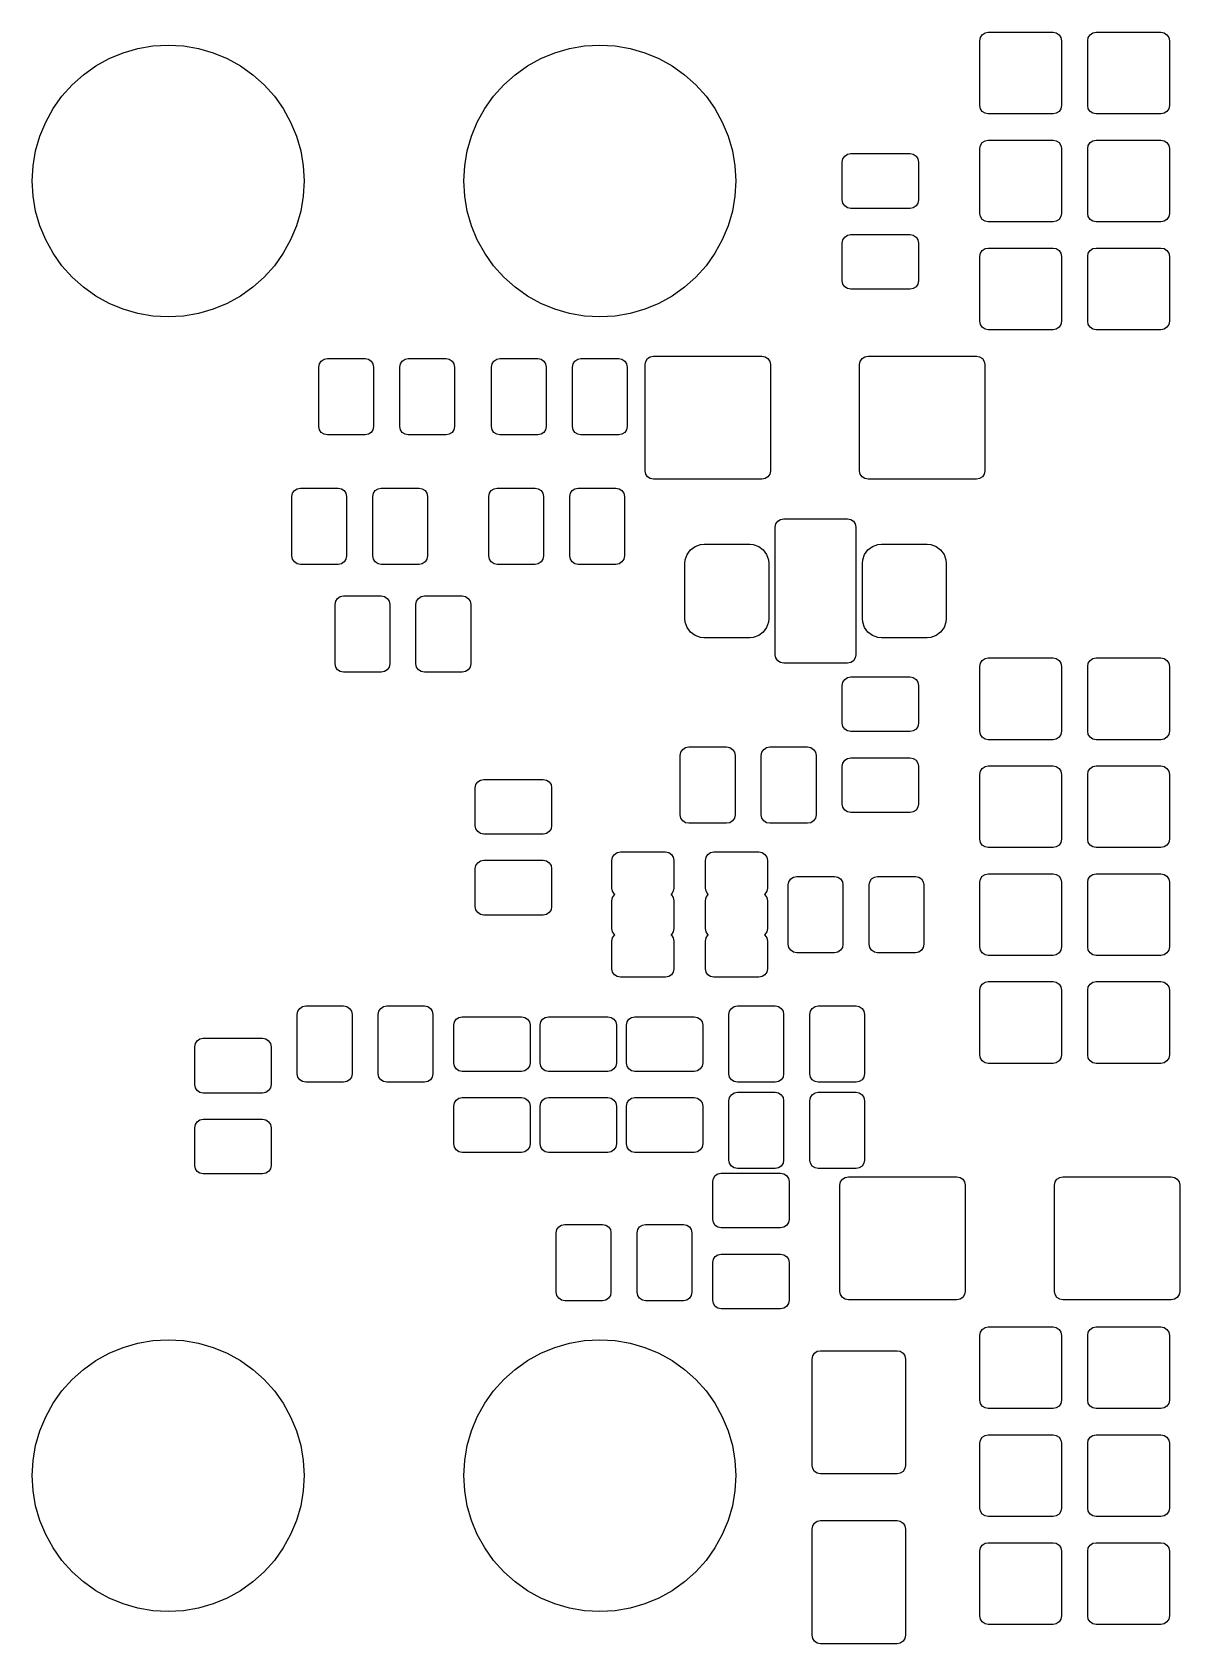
# Model space of a CAD drawing. Extents: x 0.08 to 1.14, y 0.04 to 1.54.
import ezdxf

# ---------------------------------------------------------------- set-up
doc = ezdxf.new("R2010")
doc.units = 0
doc.header["$MEASUREMENT"] = 0
doc.layers.add('BLACK', color=7, linetype='CONTINUOUS')

msp = doc.modelspace()

# ---------------------------------------------------------------- linework, layer by layer
at = {"layer": 'BLACK', "linetype": 'CONTINUOUS'}
for p, q in [((0.176966, 1.52283), (0.190894, 1.52519)), ((0.190894, 1.52519), (0.205, 1.52598)), ((0.205, 1.52598), (0.219106, 1.52519)), ((0.219106, 1.52519), (0.233034, 1.52283)), ((0.576966, 1.52283), (0.590894, 1.52519)), ((0.590894, 1.52519), (0.605, 1.52598)), ((0.605, 1.52598), (0.619106, 1.52519)), ((0.619106, 1.52519), (0.633034, 1.52283)), ((0.957126, 1.53), (0.957725, 1.53301)), ((0.957126, 1.47), (0.957126, 1.53)), ((0.957725, 1.53301), (0.959432, 1.53557)), ((0.959432, 1.53557), (0.961987, 1.53727)), ((0.961987, 1.53727), (0.965, 1.53787)), ((0.965, 1.53787), (1.025, 1.53787)), ((1.025, 1.53787), (1.02801, 1.53727)), ((1.02801, 1.53727), (1.03057, 1.53557)), ((1.03057, 1.53557), (1.03227, 1.53301)), ((1.03227, 1.53301), (1.03287, 1.53)), ((1.03287, 1.53), (1.03287, 1.47)), ((1.05713, 1.53), (1.05773, 1.53301)), ((1.05713, 1.47), (1.05713, 1.53)), ((1.05773, 1.53301), (1.05943, 1.53557)), ((1.05943, 1.53557), (1.06199, 1.53727)), ((1.06199, 1.53727), (1.065, 1.53787)), ((1.065, 1.53787), (1.125, 1.53787)), ((1.125, 1.53787), (1.12801, 1.53727)), ((1.12801, 1.53727), (1.13057, 1.53557)), ((1.13057, 1.53557), (1.13227, 1.53301)), ((1.13227, 1.53301), (1.13287, 1.53)), ((1.13287, 1.53), (1.13287, 1.47)), ((0.137972, 1.50667), (0.150337, 1.51351)), ((0.150337, 1.51351), (0.16339, 1.51891)), ((0.16339, 1.51891), (0.176966, 1.52283)), ((0.233034, 1.52283), (0.24661, 1.51891)), ((0.24661, 1.51891), (0.259663, 1.51351)), ((0.259663, 1.51351), (0.272028, 1.50667)), ((0.537972, 1.50667), (0.550337, 1.51351)), ((0.550337, 1.51351), (0.56339, 1.51891)), ((0.56339, 1.51891), (0.576966, 1.52283)), ((0.633034, 1.52283), (0.64661, 1.51891)), ((0.64661, 1.51891), (0.659663, 1.51351)), ((0.659663, 1.51351), (0.672028, 1.50667)), ((0.115916, 1.48908), (0.12645, 1.4985)), ((0.12645, 1.4985), (0.137972, 1.50667)), ((0.272028, 1.50667), (0.28355, 1.4985)), ((0.28355, 1.4985), (0.294084, 1.48908)), ((0.515916, 1.48908), (0.52645, 1.4985)), ((0.52645, 1.4985), (0.537972, 1.50667)), ((0.672028, 1.50667), (0.68355, 1.4985)), ((0.68355, 1.4985), (0.694084, 1.48908)), ((0.106502, 1.47855), (0.115916, 1.48908)), ((0.294084, 1.48908), (0.303498, 1.47855)), ((0.506502, 1.47855), (0.515916, 1.48908)), ((0.694084, 1.48908), (0.703498, 1.47855)), ((0.091492, 1.45466), (0.098326, 1.46703)), ((0.098326, 1.46703), (0.106502, 1.47855)), ((0.303498, 1.47855), (0.311674, 1.46703)), ((0.311674, 1.46703), (0.318508, 1.45466)), ((0.491492, 1.45466), (0.498326, 1.46703)), ((0.498326, 1.46703), (0.506502, 1.47855)), ((0.703498, 1.47855), (0.711674, 1.46703)), ((0.711674, 1.46703), (0.718508, 1.45466)), ((0.957725, 1.46699), (0.957126, 1.47)), ((0.959432, 1.46443), (0.957725, 1.46699)), ((0.961987, 1.46273), (0.959432, 1.46443)), ((1.03057, 1.46443), (1.02801, 1.46273)), ((1.03227, 1.46699), (1.03057, 1.46443)), ((1.03287, 1.47), (1.03227, 1.46699)), ((1.05773, 1.46699), (1.05713, 1.47)), ((1.05943, 1.46443), (1.05773, 1.46699)), ((1.06199, 1.46273), (1.05943, 1.46443)), ((1.13057, 1.46443), (1.12801, 1.46273)), ((1.13227, 1.46699), (1.13057, 1.46443)), ((1.13287, 1.47), (1.13227, 1.46699)), ((0.086086, 1.44161), (0.091492, 1.45466)), ((0.318508, 1.45466), (0.323914, 1.44161)), ((0.486086, 1.44161), (0.491492, 1.45466)), ((0.718508, 1.45466), (0.723914, 1.44161)), ((0.965, 1.46213), (0.961987, 1.46273)), ((1.025, 1.46213), (0.965, 1.46213)), ((1.02801, 1.46273), (1.025, 1.46213)), ((1.065, 1.46213), (1.06199, 1.46273)), ((1.125, 1.46213), (1.065, 1.46213)), ((1.12801, 1.46273), (1.125, 1.46213)), ((0.082174, 1.42803), (0.086086, 1.44161)), ((0.323914, 1.44161), (0.327826, 1.42803)), ((0.482174, 1.42803), (0.486086, 1.44161)), ((0.723914, 1.44161), (0.727826, 1.42803)), ((0.957725, 1.43301), (0.959432, 1.43557)), ((0.959432, 1.43557), (0.961987, 1.43727)), ((0.961987, 1.43727), (0.965, 1.43787)), ((0.965, 1.43787), (1.025, 1.43787)), ((1.025, 1.43787), (1.02801, 1.43727)), ((1.02801, 1.43727), (1.03057, 1.43557)), ((1.03057, 1.43557), (1.03227, 1.43301)), ((1.05773, 1.43301), (1.05943, 1.43557)), ((1.05943, 1.43557), (1.06199, 1.43727)), ((1.06199, 1.43727), (1.065, 1.43787)), ((1.065, 1.43787), (1.125, 1.43787)), ((1.125, 1.43787), (1.12801, 1.43727)), ((1.12801, 1.43727), (1.13057, 1.43557)), ((1.13057, 1.43557), (1.13227, 1.43301)), ((0.079808, 1.41411), (0.082174, 1.42803)), ((0.327826, 1.42803), (0.330192, 1.41411)), ((0.479808, 1.41411), (0.482174, 1.42803)), ((0.727826, 1.42803), (0.730192, 1.41411)), ((0.829626, 1.4175), (0.830225, 1.42051)), ((0.830225, 1.42051), (0.831932, 1.42307)), ((0.831932, 1.42307), (0.834487, 1.42477)), ((0.834487, 1.42477), (0.8375, 1.42537)), ((0.8375, 1.42537), (0.8925, 1.42537)), ((0.8925, 1.42537), (0.895513, 1.42477)), ((0.895513, 1.42477), (0.898068, 1.42307)), ((0.898068, 1.42307), (0.899775, 1.42051)), ((0.899775, 1.42051), (0.900374, 1.4175)), ((0.957126, 1.43), (0.957725, 1.43301)), ((0.957126, 1.37), (0.957126, 1.43)), ((1.03227, 1.43301), (1.03287, 1.43)), ((1.03287, 1.43), (1.03287, 1.37)), ((1.05713, 1.43), (1.05773, 1.43301)), ((1.05713, 1.37), (1.05713, 1.43)), ((1.13227, 1.43301), (1.13287, 1.43)), ((1.13287, 1.43), (1.13287, 1.37)), ((0.079016, 1.4), (0.079808, 1.41411)), ((0.330192, 1.41411), (0.330984, 1.4)), ((0.479016, 1.4), (0.479808, 1.41411)), ((0.730192, 1.41411), (0.730984, 1.4)), ((0.829626, 1.3825), (0.829626, 1.4175)), ((0.900374, 1.4175), (0.900374, 1.3825)), ((0.079808, 1.38589), (0.079016, 1.4)), ((0.330984, 1.4), (0.330192, 1.38589)), ((0.479808, 1.38589), (0.479016, 1.4)), ((0.730984, 1.4), (0.730192, 1.38589)), ((0.082174, 1.37197), (0.079808, 1.38589)), ((0.330192, 1.38589), (0.327826, 1.37197)), ((0.482174, 1.37197), (0.479808, 1.38589)), ((0.730192, 1.38589), (0.727826, 1.37197)), ((0.830225, 1.37949), (0.829626, 1.3825)), ((0.831932, 1.37693), (0.830225, 1.37949)), ((0.834487, 1.37523), (0.831932, 1.37693)), ((0.8375, 1.37463), (0.834487, 1.37523)), ((0.8925, 1.37463), (0.8375, 1.37463)), ((0.895513, 1.37523), (0.8925, 1.37463)), ((0.898068, 1.37693), (0.895513, 1.37523)), ((0.899775, 1.37949), (0.898068, 1.37693)), ((0.900374, 1.3825), (0.899775, 1.37949)), ((0.086086, 1.35839), (0.082174, 1.37197)), ((0.327826, 1.37197), (0.323914, 1.35839)), ((0.486086, 1.35839), (0.482174, 1.37197)), ((0.727826, 1.37197), (0.723914, 1.35839)), ((0.957725, 1.36699), (0.957126, 1.37)), ((0.959432, 1.36443), (0.957725, 1.36699)), ((0.961987, 1.36273), (0.959432, 1.36443)), ((0.965, 1.36213), (0.961987, 1.36273)), ((1.025, 1.36213), (0.965, 1.36213)), ((1.02801, 1.36273), (1.025, 1.36213)), ((1.03057, 1.36443), (1.02801, 1.36273)), ((1.03227, 1.36699), (1.03057, 1.36443)), ((1.03287, 1.37), (1.03227, 1.36699)), ((1.05773, 1.36699), (1.05713, 1.37)), ((1.05943, 1.36443), (1.05773, 1.36699)), ((1.06199, 1.36273), (1.05943, 1.36443)), ((1.065, 1.36213), (1.06199, 1.36273)), ((1.125, 1.36213), (1.065, 1.36213)), ((1.12801, 1.36273), (1.125, 1.36213)), ((1.13057, 1.36443), (1.12801, 1.36273)), ((1.13227, 1.36699), (1.13057, 1.36443)), ((1.13287, 1.37), (1.13227, 1.36699)), ((0.091492, 1.34534), (0.086086, 1.35839)), ((0.098326, 1.33297), (0.091492, 1.34534)), ((0.318508, 1.34534), (0.311674, 1.33297)), ((0.323914, 1.35839), (0.318508, 1.34534)), ((0.491492, 1.34534), (0.486086, 1.35839)), ((0.498326, 1.33297), (0.491492, 1.34534)), ((0.718508, 1.34534), (0.711674, 1.33297)), ((0.723914, 1.35839), (0.718508, 1.34534)), ((0.829626, 1.3425), (0.830225, 1.34551)), ((0.830225, 1.34551), (0.831932, 1.34807)), ((0.831932, 1.34807), (0.834487, 1.34977)), ((0.834487, 1.34977), (0.8375, 1.35037)), ((0.8375, 1.35037), (0.8925, 1.35037)), ((0.8925, 1.35037), (0.895513, 1.34977)), ((0.895513, 1.34977), (0.898068, 1.34807)), ((0.898068, 1.34807), (0.899775, 1.34551)), ((0.899775, 1.34551), (0.900374, 1.3425)), ((0.106502, 1.32145), (0.098326, 1.33297)), ((0.311674, 1.33297), (0.303498, 1.32145)), ((0.506502, 1.32145), (0.498326, 1.33297)), ((0.711674, 1.33297), (0.703498, 1.32145)), ((0.829626, 1.3075), (0.829626, 1.3425)), ((0.900374, 1.3425), (0.900374, 1.3075)), ((0.957126, 1.33), (0.957725, 1.33301)), ((0.957126, 1.27), (0.957126, 1.33)), ((0.957725, 1.33301), (0.959432, 1.33557)), ((0.959432, 1.33557), (0.961987, 1.33727)), ((0.961987, 1.33727), (0.965, 1.33787)), ((0.965, 1.33787), (1.025, 1.33787)), ((1.025, 1.33787), (1.02801, 1.33727)), ((1.02801, 1.33727), (1.03057, 1.33557)), ((1.03057, 1.33557), (1.03227, 1.33301)), ((1.03227, 1.33301), (1.03287, 1.33)), ((1.03287, 1.33), (1.03287, 1.27)), ((1.05713, 1.33), (1.05773, 1.33301)), ((1.05713, 1.27), (1.05713, 1.33)), ((1.05773, 1.33301), (1.05943, 1.33557)), ((1.05943, 1.33557), (1.06199, 1.33727)), ((1.06199, 1.33727), (1.065, 1.33787)), ((1.065, 1.33787), (1.125, 1.33787)), ((1.125, 1.33787), (1.12801, 1.33727)), ((1.12801, 1.33727), (1.13057, 1.33557)), ((1.13057, 1.33557), (1.13227, 1.33301)), ((1.13227, 1.33301), (1.13287, 1.33)), ((1.13287, 1.33), (1.13287, 1.27)), ((0.115916, 1.31092), (0.106502, 1.32145)), ((0.303498, 1.32145), (0.294084, 1.31092)), ((0.515916, 1.31092), (0.506502, 1.32145)), ((0.703498, 1.32145), (0.694084, 1.31092)), ((0.12645, 1.3015), (0.115916, 1.31092)), ((0.137972, 1.29333), (0.12645, 1.3015)), ((0.28355, 1.3015), (0.272028, 1.29333)), ((0.294084, 1.31092), (0.28355, 1.3015)), ((0.52645, 1.3015), (0.515916, 1.31092)), ((0.537972, 1.29333), (0.52645, 1.3015)), ((0.68355, 1.3015), (0.672028, 1.29333)), ((0.694084, 1.31092), (0.68355, 1.3015)), ((0.830225, 1.30449), (0.829626, 1.3075)), ((0.831932, 1.30193), (0.830225, 1.30449)), ((0.834487, 1.30023), (0.831932, 1.30193)), ((0.8375, 1.29963), (0.834487, 1.30023)), ((0.8925, 1.29963), (0.8375, 1.29963)), ((0.895513, 1.30023), (0.8925, 1.29963)), ((0.898068, 1.30193), (0.895513, 1.30023)), ((0.899775, 1.30449), (0.898068, 1.30193)), ((0.900374, 1.3075), (0.899775, 1.30449)), ((0.150337, 1.28649), (0.137972, 1.29333)), ((0.16339, 1.28109), (0.150337, 1.28649)), ((0.259663, 1.28649), (0.24661, 1.28109)), ((0.272028, 1.29333), (0.259663, 1.28649)), ((0.550337, 1.28649), (0.537972, 1.29333)), ((0.56339, 1.28109), (0.550337, 1.28649)), ((0.659663, 1.28649), (0.64661, 1.28109)), ((0.672028, 1.29333), (0.659663, 1.28649)), ((0.176966, 1.27717), (0.16339, 1.28109)), ((0.190894, 1.27481), (0.176966, 1.27717)), ((0.205, 1.27402), (0.190894, 1.27481)), ((0.219106, 1.27481), (0.205, 1.27402)), ((0.233034, 1.27717), (0.219106, 1.27481)), ((0.24661, 1.28109), (0.233034, 1.27717)), ((0.576966, 1.27717), (0.56339, 1.28109)), ((0.590894, 1.27481), (0.576966, 1.27717)), ((0.605, 1.27402), (0.590894, 1.27481)), ((0.619106, 1.27481), (0.605, 1.27402)), ((0.633034, 1.27717), (0.619106, 1.27481)), ((0.64661, 1.28109), (0.633034, 1.27717)), ((0.957725, 1.26699), (0.957126, 1.27)), ((1.03287, 1.27), (1.03227, 1.26699)), ((1.05773, 1.26699), (1.05713, 1.27)), ((1.13287, 1.27), (1.13227, 1.26699)), ((0.959432, 1.26443), (0.957725, 1.26699)), ((0.961987, 1.26273), (0.959432, 1.26443)), ((0.965, 1.26213), (0.961987, 1.26273)), ((1.025, 1.26213), (0.965, 1.26213)), ((1.02801, 1.26273), (1.025, 1.26213)), ((1.03057, 1.26443), (1.02801, 1.26273)), ((1.03227, 1.26699), (1.03057, 1.26443)), ((1.05943, 1.26443), (1.05773, 1.26699)), ((1.06199, 1.26273), (1.05943, 1.26443)), ((1.065, 1.26213), (1.06199, 1.26273)), ((1.125, 1.26213), (1.065, 1.26213)), ((1.12801, 1.26273), (1.125, 1.26213)), ((1.13057, 1.26443), (1.12801, 1.26273)), ((1.13227, 1.26699), (1.13057, 1.26443)), ((0.344626, 1.2275), (0.345225, 1.23051)), ((0.344626, 1.1725), (0.344626, 1.2275)), ((0.345225, 1.23051), (0.346932, 1.23307)), ((0.346932, 1.23307), (0.349487, 1.23477)), ((0.349487, 1.23477), (0.3525, 1.23537)), ((0.3525, 1.23537), (0.3875, 1.23537)), ((0.3875, 1.23537), (0.390513, 1.23477)), ((0.390513, 1.23477), (0.393068, 1.23307)), ((0.393068, 1.23307), (0.394775, 1.23051)), ((0.394775, 1.23051), (0.395374, 1.2275)), ((0.395374, 1.2275), (0.395374, 1.1725)), ((0.419626, 1.2275), (0.420225, 1.23051)), ((0.419626, 1.1725), (0.419626, 1.2275)), ((0.420225, 1.23051), (0.421932, 1.23307)), ((0.421932, 1.23307), (0.424487, 1.23477)), ((0.424487, 1.23477), (0.4275, 1.23537)), ((0.4275, 1.23537), (0.4625, 1.23537)), ((0.4625, 1.23537), (0.465513, 1.23477)), ((0.465513, 1.23477), (0.468068, 1.23307)), ((0.468068, 1.23307), (0.469775, 1.23051)), ((0.469775, 1.23051), (0.470374, 1.2275)), ((0.470374, 1.2275), (0.470374, 1.1725)), ((0.504626, 1.2275), (0.505225, 1.23051)), ((0.504626, 1.1725), (0.504626, 1.2275)), ((0.505225, 1.23051), (0.506932, 1.23307)), ((0.506932, 1.23307), (0.509487, 1.23477)), ((0.509487, 1.23477), (0.5125, 1.23537)), ((0.5125, 1.23537), (0.5475, 1.23537)), ((0.5475, 1.23537), (0.550513, 1.23477)), ((0.550513, 1.23477), (0.553068, 1.23307)), ((0.553068, 1.23307), (0.554775, 1.23051)), ((0.554775, 1.23051), (0.555374, 1.2275)), ((0.555374, 1.2275), (0.555374, 1.1725)), ((0.579626, 1.2275), (0.580225, 1.23051)), ((0.579626, 1.1725), (0.579626, 1.2275)), ((0.580225, 1.23051), (0.581932, 1.23307)), ((0.581932, 1.23307), (0.584487, 1.23477)), ((0.584487, 1.23477), (0.5875, 1.23537)), ((0.5875, 1.23537), (0.6225, 1.23537)), ((0.6225, 1.23537), (0.625513, 1.23477)), ((0.625513, 1.23477), (0.628068, 1.23307)), ((0.628068, 1.23307), (0.629775, 1.23051)), ((0.629775, 1.23051), (0.630374, 1.2275)), ((0.630374, 1.2275), (0.630374, 1.1725)), ((0.646926, 1.2298), (0.647525, 1.23281)), ((0.646926, 1.1314), (0.646926, 1.2298)), ((0.647525, 1.23281), (0.649232, 1.23537)), ((0.649232, 1.23537), (0.651787, 1.23707)), ((0.651787, 1.23707), (0.6548, 1.23767)), ((0.6548, 1.23767), (0.7552, 1.23767)), ((0.7552, 1.23767), (0.758213, 1.23707)), ((0.758213, 1.23707), (0.760768, 1.23537)), ((0.760768, 1.23537), (0.762475, 1.23281)), ((0.762475, 1.23281), (0.763074, 1.2298)), ((0.763074, 1.2298), (0.763074, 1.1314)), ((0.845726, 1.2298), (0.846325, 1.23281)), ((0.845726, 1.1314), (0.845726, 1.2298)), ((0.846325, 1.23281), (0.848032, 1.23537)), ((0.848032, 1.23537), (0.850587, 1.23707)), ((0.850587, 1.23707), (0.8536, 1.23767)), ((0.8536, 1.23767), (0.954, 1.23767)), ((0.954, 1.23767), (0.957013, 1.23707)), ((0.957013, 1.23707), (0.959568, 1.23537)), ((0.959568, 1.23537), (0.961275, 1.23281)), ((0.961275, 1.23281), (0.961874, 1.2298)), ((0.961874, 1.2298), (0.961874, 1.1314)), ((0.345225, 1.16949), (0.344626, 1.1725)), ((0.346932, 1.16693), (0.345225, 1.16949)), ((0.349487, 1.16523), (0.346932, 1.16693)), ((0.3525, 1.16463), (0.349487, 1.16523)), ((0.390513, 1.16523), (0.3875, 1.16463)), ((0.393068, 1.16693), (0.390513, 1.16523)), ((0.394775, 1.16949), (0.393068, 1.16693)), ((0.395374, 1.1725), (0.394775, 1.16949)), ((0.420225, 1.16949), (0.419626, 1.1725)), ((0.421932, 1.16693), (0.420225, 1.16949)), ((0.424487, 1.16523), (0.421932, 1.16693)), ((0.4275, 1.16463), (0.424487, 1.16523)), ((0.465513, 1.16523), (0.4625, 1.16463)), ((0.468068, 1.16693), (0.465513, 1.16523)), ((0.469775, 1.16949), (0.468068, 1.16693)), ((0.470374, 1.1725), (0.469775, 1.16949)), ((0.505225, 1.16949), (0.504626, 1.1725)), ((0.506932, 1.16693), (0.505225, 1.16949)), ((0.509487, 1.16523), (0.506932, 1.16693)), ((0.5125, 1.16463), (0.509487, 1.16523)), ((0.550513, 1.16523), (0.5475, 1.16463)), ((0.553068, 1.16693), (0.550513, 1.16523)), ((0.554775, 1.16949), (0.553068, 1.16693)), ((0.555374, 1.1725), (0.554775, 1.16949)), ((0.580225, 1.16949), (0.579626, 1.1725)), ((0.581932, 1.16693), (0.580225, 1.16949)), ((0.584487, 1.16523), (0.581932, 1.16693)), ((0.5875, 1.16463), (0.584487, 1.16523)), ((0.625513, 1.16523), (0.6225, 1.16463)), ((0.628068, 1.16693), (0.625513, 1.16523)), ((0.629775, 1.16949), (0.628068, 1.16693)), ((0.630374, 1.1725), (0.629775, 1.16949)), ((0.3875, 1.16463), (0.3525, 1.16463)), ((0.4625, 1.16463), (0.4275, 1.16463)), ((0.5475, 1.16463), (0.5125, 1.16463)), ((0.6225, 1.16463), (0.5875, 1.16463)), ((0.647525, 1.12839), (0.646926, 1.1314)), ((0.649232, 1.12583), (0.647525, 1.12839)), ((0.651787, 1.12413), (0.649232, 1.12583)), ((0.6548, 1.12353), (0.651787, 1.12413)), ((0.7552, 1.12353), (0.6548, 1.12353)), ((0.758213, 1.12413), (0.7552, 1.12353)), ((0.760768, 1.12583), (0.758213, 1.12413)), ((0.762475, 1.12839), (0.760768, 1.12583)), ((0.763074, 1.1314), (0.762475, 1.12839)), ((0.846325, 1.12839), (0.845726, 1.1314)), ((0.848032, 1.12583), (0.846325, 1.12839)), ((0.850587, 1.12413), (0.848032, 1.12583)), ((0.8536, 1.12353), (0.850587, 1.12413)), ((0.954, 1.12353), (0.8536, 1.12353)), ((0.957013, 1.12413), (0.954, 1.12353)), ((0.959568, 1.12583), (0.957013, 1.12413)), ((0.961275, 1.12839), (0.959568, 1.12583)), ((0.961874, 1.1314), (0.961275, 1.12839)), ((0.319626, 1.1075), (0.320225, 1.11051)), ((0.319626, 1.0525), (0.319626, 1.1075)), ((0.320225, 1.11051), (0.321932, 1.11307)), ((0.321932, 1.11307), (0.324487, 1.11477)), ((0.324487, 1.11477), (0.3275, 1.11537)), ((0.3275, 1.11537), (0.3625, 1.11537)), ((0.3625, 1.11537), (0.365513, 1.11477)), ((0.365513, 1.11477), (0.368068, 1.11307)), ((0.368068, 1.11307), (0.369775, 1.11051)), ((0.369775, 1.11051), (0.370374, 1.1075)), ((0.370374, 1.1075), (0.370374, 1.0525)), ((0.394626, 1.1075), (0.395225, 1.11051)), ((0.394626, 1.0525), (0.394626, 1.1075)), ((0.395225, 1.11051), (0.396932, 1.11307)), ((0.396932, 1.11307), (0.399487, 1.11477)), ((0.399487, 1.11477), (0.4025, 1.11537)), ((0.4025, 1.11537), (0.4375, 1.11537)), ((0.4375, 1.11537), (0.440513, 1.11477)), ((0.440513, 1.11477), (0.443068, 1.11307)), ((0.443068, 1.11307), (0.444775, 1.11051)), ((0.444775, 1.11051), (0.445374, 1.1075)), ((0.445374, 1.1075), (0.445374, 1.0525)), ((0.502126, 1.1075), (0.502725, 1.11051)), ((0.502126, 1.0525), (0.502126, 1.1075)), ((0.502725, 1.11051), (0.504432, 1.11307)), ((0.504432, 1.11307), (0.506987, 1.11477)), ((0.506987, 1.11477), (0.51, 1.11537)), ((0.51, 1.11537), (0.545, 1.11537)), ((0.545, 1.11537), (0.548013, 1.11477)), ((0.548013, 1.11477), (0.550568, 1.11307)), ((0.550568, 1.11307), (0.552275, 1.11051)), ((0.552275, 1.11051), (0.552874, 1.1075)), ((0.552874, 1.1075), (0.552874, 1.0525)), ((0.577126, 1.1075), (0.577725, 1.11051)), ((0.577126, 1.0525), (0.577126, 1.1075)), ((0.577725, 1.11051), (0.579432, 1.11307)), ((0.579432, 1.11307), (0.581987, 1.11477)), ((0.581987, 1.11477), (0.585, 1.11537)), ((0.585, 1.11537), (0.62, 1.11537)), ((0.62, 1.11537), (0.623013, 1.11477)), ((0.623013, 1.11477), (0.625568, 1.11307)), ((0.625568, 1.11307), (0.627275, 1.11051)), ((0.627275, 1.11051), (0.627874, 1.1075)), ((0.627874, 1.1075), (0.627874, 1.0525)), ((0.767598, 1.07906), (0.768198, 1.08207)), ((0.767598, 0.960945), (0.767598, 1.07906)), ((0.768198, 1.08207), (0.769905, 1.08462)), ((0.769905, 1.08462), (0.772459, 1.08633)), ((0.772459, 1.08633), (0.775472, 1.08693)), ((0.775472, 1.08693), (0.834528, 1.08693)), ((0.834528, 1.08693), (0.837541, 1.08633)), ((0.837541, 1.08633), (0.840095, 1.08462)), ((0.840095, 1.08462), (0.841802, 1.08207)), ((0.841802, 1.08207), (0.842402, 1.07906)), ((0.842402, 1.07906), (0.842402, 0.960945)), ((0.689131, 1.05811), (0.693384, 1.06125)), ((0.693384, 1.06125), (0.698373, 1.063)), ((0.698373, 1.063), (0.70167, 1.06331)), ((0.70167, 1.06331), (0.74396, 1.06331)), ((0.74396, 1.06331), (0.747256, 1.063)), ((0.747256, 1.063), (0.752246, 1.06125)), ((0.752246, 1.06125), (0.756499, 1.05811)), ((0.853496, 1.05812), (0.857745, 1.06125)), ((0.857745, 1.06125), (0.86273, 1.063)), ((0.86273, 1.063), (0.866024, 1.06331)), ((0.866024, 1.06331), (0.908346, 1.06331)), ((0.908346, 1.06331), (0.91164, 1.063)), ((0.91164, 1.063), (0.916625, 1.06125)), ((0.916625, 1.06125), (0.920874, 1.05812)), ((0.320225, 1.04949), (0.319626, 1.0525)), ((0.321932, 1.04693), (0.320225, 1.04949)), ((0.324487, 1.04523), (0.321932, 1.04693)), ((0.368068, 1.04693), (0.365513, 1.04523)), ((0.369775, 1.04949), (0.368068, 1.04693)), ((0.370374, 1.0525), (0.369775, 1.04949)), ((0.395225, 1.04949), (0.394626, 1.0525)), ((0.396932, 1.04693), (0.395225, 1.04949)), ((0.399487, 1.04523), (0.396932, 1.04693)), ((0.443068, 1.04693), (0.440513, 1.04523)), ((0.444775, 1.04949), (0.443068, 1.04693)), ((0.445374, 1.0525), (0.444775, 1.04949)), ((0.502725, 1.04949), (0.502126, 1.0525)), ((0.504432, 1.04693), (0.502725, 1.04949)), ((0.506987, 1.04523), (0.504432, 1.04693)), ((0.550568, 1.04693), (0.548013, 1.04523)), ((0.552275, 1.04949), (0.550568, 1.04693)), ((0.552874, 1.0525), (0.552275, 1.04949)), ((0.577725, 1.04949), (0.577126, 1.0525)), ((0.579432, 1.04693), (0.577725, 1.04949)), ((0.581987, 1.04523), (0.579432, 1.04693)), ((0.625568, 1.04693), (0.623013, 1.04523)), ((0.627275, 1.04949), (0.625568, 1.04693)), ((0.627874, 1.0525), (0.627275, 1.04949)), ((0.683937, 1.04557), (0.684246, 1.04887)), ((0.684246, 1.04887), (0.685992, 1.05386)), ((0.685992, 1.05386), (0.689131, 1.05811)), ((0.756499, 1.05811), (0.759638, 1.05386)), ((0.759638, 1.05386), (0.761384, 1.04887)), ((0.761384, 1.04887), (0.761693, 1.04557)), ((0.848307, 1.04559), (0.848616, 1.04888)), ((0.848307, 0.994409), (0.848307, 1.04559)), ((0.848616, 1.04888), (0.85036, 1.05387)), ((0.85036, 1.05387), (0.853496, 1.05812)), ((0.920874, 1.05812), (0.92401, 1.05387)), ((0.92401, 1.05387), (0.925754, 1.04888)), ((0.925754, 1.04888), (0.926063, 1.04559)), ((0.926063, 1.04559), (0.926063, 0.994409)), ((0.3275, 1.04463), (0.324487, 1.04523)), ((0.3625, 1.04463), (0.3275, 1.04463)), ((0.365513, 1.04523), (0.3625, 1.04463)), ((0.4025, 1.04463), (0.399487, 1.04523)), ((0.4375, 1.04463), (0.4025, 1.04463)), ((0.440513, 1.04523), (0.4375, 1.04463)), ((0.51, 1.04463), (0.506987, 1.04523)), ((0.545, 1.04463), (0.51, 1.04463)), ((0.548013, 1.04523), (0.545, 1.04463)), ((0.585, 1.04463), (0.581987, 1.04523)), ((0.62, 1.04463), (0.585, 1.04463)), ((0.623013, 1.04523), (0.62, 1.04463)), ((0.683937, 0.994426), (0.683937, 1.04557)), ((0.761693, 1.04557), (0.761693, 0.994426)), ((0.359626, 1.0075), (0.360225, 1.01051)), ((0.359626, 0.9525), (0.359626, 1.0075)), ((0.360225, 1.01051), (0.361932, 1.01307)), ((0.361932, 1.01307), (0.364487, 1.01477)), ((0.364487, 1.01477), (0.3675, 1.01537)), ((0.3675, 1.01537), (0.4025, 1.01537)), ((0.4025, 1.01537), (0.405513, 1.01477)), ((0.405513, 1.01477), (0.408068, 1.01307)), ((0.408068, 1.01307), (0.409775, 1.01051)), ((0.409775, 1.01051), (0.410374, 1.0075)), ((0.410374, 1.0075), (0.410374, 0.9525)), ((0.434626, 1.0075), (0.435225, 1.01051)), ((0.434626, 0.9525), (0.434626, 1.0075)), ((0.435225, 1.01051), (0.436932, 1.01307)), ((0.436932, 1.01307), (0.439487, 1.01477)), ((0.439487, 1.01477), (0.4425, 1.01537)), ((0.4425, 1.01537), (0.4775, 1.01537)), ((0.4775, 1.01537), (0.480513, 1.01477)), ((0.480513, 1.01477), (0.483068, 1.01307)), ((0.483068, 1.01307), (0.484775, 1.01051)), ((0.484775, 1.01051), (0.485374, 1.0075)), ((0.485374, 1.0075), (0.485374, 0.9525)), ((0.684246, 0.991129), (0.683937, 0.994426)), ((0.685992, 0.98614), (0.684246, 0.991129)), ((0.689131, 0.981887), (0.685992, 0.98614)), ((0.759638, 0.98614), (0.756499, 0.981887)), ((0.761384, 0.991129), (0.759638, 0.98614)), ((0.761693, 0.994426), (0.761384, 0.991129)), ((0.848616, 0.991116), (0.848307, 0.994409)), ((0.85036, 0.986131), (0.848616, 0.991116)), ((0.853496, 0.981882), (0.85036, 0.986131)), ((0.92401, 0.986131), (0.920874, 0.981882)), ((0.925754, 0.991116), (0.92401, 0.986131)), ((0.926063, 0.994409), (0.925754, 0.991116)), ((0.693384, 0.978748), (0.689131, 0.981887)), ((0.698373, 0.977002), (0.693384, 0.978748)), ((0.70167, 0.976693), (0.698373, 0.977002)), ((0.74396, 0.976693), (0.70167, 0.976693)), ((0.747256, 0.977002), (0.74396, 0.976693)), ((0.752246, 0.978748), (0.747256, 0.977002)), ((0.756499, 0.981887), (0.752246, 0.978748)), ((0.857745, 0.978746), (0.853496, 0.981882)), ((0.86273, 0.977002), (0.857745, 0.978746)), ((0.866024, 0.976693), (0.86273, 0.977002)), ((0.908346, 0.976693), (0.866024, 0.976693)), ((0.91164, 0.977002), (0.908346, 0.976693)), ((0.916625, 0.978746), (0.91164, 0.977002)), ((0.920874, 0.981882), (0.916625, 0.978746)), ((0.768198, 0.957932), (0.767598, 0.960945)), ((0.769905, 0.955377), (0.768198, 0.957932)), ((0.841802, 0.957932), (0.840095, 0.955377)), ((0.842402, 0.960945), (0.841802, 0.957932)), ((0.959432, 0.955568), (0.961987, 0.957275)), ((0.961987, 0.957275), (0.965, 0.957874)), ((0.965, 0.957874), (1.025, 0.957874)), ((1.025, 0.957874), (1.02801, 0.957275)), ((1.02801, 0.957275), (1.03057, 0.955568)), ((1.05943, 0.955568), (1.06199, 0.957275)), ((1.06199, 0.957275), (1.065, 0.957874)), ((1.065, 0.957874), (1.125, 0.957874)), ((1.125, 0.957874), (1.12801, 0.957275)), ((1.12801, 0.957275), (1.13057, 0.955568)), ((0.360225, 0.949487), (0.359626, 0.9525)), ((0.361932, 0.946932), (0.360225, 0.949487)), ((0.364487, 0.945225), (0.361932, 0.946932)), ((0.3675, 0.944626), (0.364487, 0.945225)), ((0.4025, 0.944626), (0.3675, 0.944626)), ((0.405513, 0.945225), (0.4025, 0.944626)), ((0.408068, 0.946932), (0.405513, 0.945225)), ((0.409775, 0.949487), (0.408068, 0.946932)), ((0.410374, 0.9525), (0.409775, 0.949487)), ((0.435225, 0.949487), (0.434626, 0.9525)), ((0.436932, 0.946932), (0.435225, 0.949487)), ((0.439487, 0.945225), (0.436932, 0.946932)), ((0.4425, 0.944626), (0.439487, 0.945225)), ((0.4775, 0.944626), (0.4425, 0.944626)), ((0.480513, 0.945225), (0.4775, 0.944626)), ((0.483068, 0.946932), (0.480513, 0.945225)), ((0.484775, 0.949487), (0.483068, 0.946932)), ((0.485374, 0.9525), (0.484775, 0.949487)), ((0.772459, 0.95367), (0.769905, 0.955377)), ((0.775472, 0.953071), (0.772459, 0.95367)), ((0.834528, 0.953071), (0.775472, 0.953071)), ((0.837541, 0.95367), (0.834528, 0.953071)), ((0.840095, 0.955377), (0.837541, 0.95367)), ((0.957126, 0.95), (0.957725, 0.953013)), ((0.957126, 0.89), (0.957126, 0.95)), ((0.957725, 0.953013), (0.959432, 0.955568)), ((1.03057, 0.955568), (1.03227, 0.953013)), ((1.03227, 0.953013), (1.03287, 0.95)), ((1.03287, 0.95), (1.03287, 0.89)), ((1.05713, 0.95), (1.05773, 0.953013)), ((1.05713, 0.89), (1.05713, 0.95)), ((1.05773, 0.953013), (1.05943, 0.955568)), ((1.13057, 0.955568), (1.13227, 0.953013)), ((1.13227, 0.953013), (1.13287, 0.95)), ((1.13287, 0.95), (1.13287, 0.89)), ((0.829626, 0.9325), (0.830225, 0.935513)), ((0.829626, 0.8975), (0.829626, 0.9325)), ((0.830225, 0.935513), (0.831932, 0.938068)), ((0.831932, 0.938068), (0.834487, 0.939775)), ((0.834487, 0.939775), (0.8375, 0.940374)), ((0.8375, 0.940374), (0.8925, 0.940374)), ((0.8925, 0.940374), (0.895513, 0.939775)), ((0.895513, 0.939775), (0.898068, 0.938068)), ((0.898068, 0.938068), (0.899775, 0.935513)), ((0.899775, 0.935513), (0.900374, 0.9325)), ((0.900374, 0.9325), (0.900374, 0.8975)), ((0.830225, 0.894487), (0.829626, 0.8975)), ((0.900374, 0.8975), (0.899775, 0.894487)), ((0.831932, 0.891932), (0.830225, 0.894487)), ((0.834487, 0.890225), (0.831932, 0.891932)), ((0.8375, 0.889626), (0.834487, 0.890225)), ((0.8925, 0.889626), (0.8375, 0.889626)), ((0.895513, 0.890225), (0.8925, 0.889626)), ((0.898068, 0.891932), (0.895513, 0.890225)), ((0.899775, 0.894487), (0.898068, 0.891932)), ((0.957725, 0.886987), (0.957126, 0.89)), ((0.959432, 0.884432), (0.957725, 0.886987)), ((0.961987, 0.882725), (0.959432, 0.884432)), ((0.965, 0.882126), (0.961987, 0.882725)), ((1.025, 0.882126), (0.965, 0.882126)), ((1.02801, 0.882725), (1.025, 0.882126)), ((1.03057, 0.884432), (1.02801, 0.882725)), ((1.03227, 0.886987), (1.03057, 0.884432)), ((1.03287, 0.89), (1.03227, 0.886987)), ((1.05773, 0.886987), (1.05713, 0.89)), ((1.05943, 0.884432), (1.05773, 0.886987)), ((1.06199, 0.882725), (1.05943, 0.884432)), ((1.065, 0.882126), (1.06199, 0.882725)), ((1.125, 0.882126), (1.065, 0.882126)), ((1.12801, 0.882725), (1.125, 0.882126)), ((1.13057, 0.884432), (1.12801, 0.882725)), ((1.13227, 0.886987), (1.13057, 0.884432)), ((1.13287, 0.89), (1.13227, 0.886987)), ((0.679626, 0.8675), (0.680225, 0.870513)), ((0.679626, 0.8125), (0.679626, 0.8675)), ((0.680225, 0.870513), (0.681932, 0.873068)), ((0.681932, 0.873068), (0.684487, 0.874775)), ((0.684487, 0.874775), (0.6875, 0.875374)), ((0.6875, 0.875374), (0.7225, 0.875374)), ((0.7225, 0.875374), (0.725513, 0.874775)), ((0.725513, 0.874775), (0.728068, 0.873068)), ((0.728068, 0.873068), (0.729775, 0.870513)), ((0.729775, 0.870513), (0.730374, 0.8675)), ((0.730374, 0.8675), (0.730374, 0.8125)), ((0.754626, 0.8675), (0.755225, 0.870513)), ((0.754626, 0.8125), (0.754626, 0.8675)), ((0.755225, 0.870513), (0.756932, 0.873068)), ((0.756932, 0.873068), (0.759487, 0.874775)), ((0.759487, 0.874775), (0.7625, 0.875374)), ((0.7625, 0.875374), (0.7975, 0.875374)), ((0.7975, 0.875374), (0.800513, 0.874775)), ((0.800513, 0.874775), (0.803068, 0.873068)), ((0.803068, 0.873068), (0.804775, 0.870513)), ((0.804775, 0.870513), (0.805374, 0.8675)), ((0.805374, 0.8675), (0.805374, 0.8125)), ((0.829626, 0.8575), (0.830225, 0.860513)), ((0.829626, 0.8225), (0.829626, 0.8575)), ((0.830225, 0.860513), (0.831932, 0.863068)), ((0.831932, 0.863068), (0.834487, 0.864775)), ((0.834487, 0.864775), (0.8375, 0.865374)), ((0.8375, 0.865374), (0.8925, 0.865374)), ((0.8925, 0.865374), (0.895513, 0.864775)), ((0.895513, 0.864775), (0.898068, 0.863068)), ((0.898068, 0.863068), (0.899775, 0.860513)), ((0.899775, 0.860513), (0.900374, 0.8575)), ((0.900374, 0.8575), (0.900374, 0.8225)), ((0.957126, 0.85), (0.957725, 0.853013)), ((0.957725, 0.853013), (0.959432, 0.855568)), ((0.959432, 0.855568), (0.961987, 0.857275)), ((0.961987, 0.857275), (0.965, 0.857874)), ((0.965, 0.857874), (1.025, 0.857874)), ((1.025, 0.857874), (1.02801, 0.857275)), ((1.02801, 0.857275), (1.03057, 0.855568)), ((1.03057, 0.855568), (1.03227, 0.853013)), ((1.03227, 0.853013), (1.03287, 0.85)), ((1.05713, 0.85), (1.05773, 0.853013)), ((1.05773, 0.853013), (1.05943, 0.855568)), ((1.05943, 0.855568), (1.06199, 0.857275)), ((1.06199, 0.857275), (1.065, 0.857874)), ((1.065, 0.857874), (1.125, 0.857874)), ((1.125, 0.857874), (1.12801, 0.857275)), ((1.12801, 0.857275), (1.13057, 0.855568)), ((1.13057, 0.855568), (1.13227, 0.853013)), ((1.13227, 0.853013), (1.13287, 0.85)), ((0.489626, 0.8375), (0.490225, 0.840513)), ((0.489626, 0.8025), (0.489626, 0.8375)), ((0.490225, 0.840513), (0.491932, 0.843068)), ((0.491932, 0.843068), (0.494487, 0.844775)), ((0.494487, 0.844775), (0.4975, 0.845374)), ((0.4975, 0.845374), (0.5525, 0.845374)), ((0.5525, 0.845374), (0.555513, 0.844775)), ((0.555513, 0.844775), (0.558068, 0.843068)), ((0.558068, 0.843068), (0.559775, 0.840513)), ((0.559775, 0.840513), (0.560374, 0.8375)), ((0.560374, 0.8375), (0.560374, 0.8025)), ((0.957126, 0.79), (0.957126, 0.85)), ((1.03287, 0.85), (1.03287, 0.79)), ((1.05713, 0.79), (1.05713, 0.85)), ((1.13287, 0.85), (1.13287, 0.79)), ((0.830225, 0.819487), (0.829626, 0.8225)), ((0.900374, 0.8225), (0.899775, 0.819487)), ((0.680225, 0.809487), (0.679626, 0.8125)), ((0.681932, 0.806932), (0.680225, 0.809487)), ((0.684487, 0.805225), (0.681932, 0.806932)), ((0.728068, 0.806932), (0.725513, 0.805225)), ((0.729775, 0.809487), (0.728068, 0.806932)), ((0.730374, 0.8125), (0.729775, 0.809487)), ((0.755225, 0.809487), (0.754626, 0.8125)), ((0.756932, 0.806932), (0.755225, 0.809487)), ((0.759487, 0.805225), (0.756932, 0.806932)), ((0.803068, 0.806932), (0.800513, 0.805225)), ((0.804775, 0.809487), (0.803068, 0.806932)), ((0.805374, 0.8125), (0.804775, 0.809487)), ((0.831932, 0.816932), (0.830225, 0.819487)), ((0.834487, 0.815225), (0.831932, 0.816932)), ((0.8375, 0.814626), (0.834487, 0.815225)), ((0.8925, 0.814626), (0.8375, 0.814626)), ((0.895513, 0.815225), (0.8925, 0.814626)), ((0.898068, 0.816932), (0.895513, 0.815225)), ((0.899775, 0.819487), (0.898068, 0.816932)), ((0.490225, 0.799487), (0.489626, 0.8025)), ((0.491932, 0.796932), (0.490225, 0.799487)), ((0.494487, 0.795225), (0.491932, 0.796932)), ((0.4975, 0.794626), (0.494487, 0.795225)), ((0.5525, 0.794626), (0.4975, 0.794626)), ((0.555513, 0.795225), (0.5525, 0.794626)), ((0.558068, 0.796932), (0.555513, 0.795225)), ((0.559775, 0.799487), (0.558068, 0.796932)), ((0.560374, 0.8025), (0.559775, 0.799487)), ((0.6875, 0.804626), (0.684487, 0.805225)), ((0.7225, 0.804626), (0.6875, 0.804626)), ((0.725513, 0.805225), (0.7225, 0.804626)), ((0.7625, 0.804626), (0.759487, 0.805225)), ((0.7975, 0.804626), (0.7625, 0.804626)), ((0.800513, 0.805225), (0.7975, 0.804626)), ((0.618566, 0.775765), (0.621121, 0.777471)), ((0.621121, 0.777471), (0.624134, 0.778071)), ((0.624134, 0.778071), (0.665866, 0.778071)), ((0.665866, 0.778071), (0.668879, 0.777471)), ((0.668879, 0.777471), (0.671434, 0.775765)), ((0.70518, 0.775765), (0.707735, 0.777471)), ((0.707735, 0.777471), (0.710748, 0.778071)), ((0.710748, 0.778071), (0.75248, 0.778071)), ((0.75248, 0.778071), (0.755494, 0.777471)), ((0.755494, 0.777471), (0.758048, 0.775765)), ((0.957725, 0.786987), (0.957126, 0.79)), ((0.959432, 0.784432), (0.957725, 0.786987)), ((0.961987, 0.782725), (0.959432, 0.784432)), ((0.965, 0.782126), (0.961987, 0.782725)), ((1.025, 0.782126), (0.965, 0.782126)), ((1.02801, 0.782725), (1.025, 0.782126)), ((1.03057, 0.784432), (1.02801, 0.782725)), ((1.03227, 0.786987), (1.03057, 0.784432)), ((1.03287, 0.79), (1.03227, 0.786987)), ((1.05773, 0.786987), (1.05713, 0.79)), ((1.05943, 0.784432), (1.05773, 0.786987)), ((1.06199, 0.782725), (1.05943, 0.784432)), ((1.065, 0.782126), (1.06199, 0.782725)), ((1.125, 0.782126), (1.065, 0.782126)), ((1.12801, 0.782725), (1.125, 0.782126)), ((1.13057, 0.784432), (1.12801, 0.782725)), ((1.13227, 0.786987), (1.13057, 0.784432)), ((1.13287, 0.79), (1.13227, 0.786987)), ((0.489626, 0.7625), (0.490225, 0.765513)), ((0.489626, 0.7275), (0.489626, 0.7625)), ((0.490225, 0.765513), (0.491932, 0.768068)), ((0.491932, 0.768068), (0.494487, 0.769775)), ((0.494487, 0.769775), (0.4975, 0.770374)), ((0.4975, 0.770374), (0.5525, 0.770374)), ((0.5525, 0.770374), (0.555513, 0.769775)), ((0.555513, 0.769775), (0.558068, 0.768068)), ((0.558068, 0.768068), (0.559775, 0.765513)), ((0.559775, 0.765513), (0.560374, 0.7625)), ((0.560374, 0.7625), (0.560374, 0.7275)), ((0.61626, 0.770197), (0.616859, 0.77321)), ((0.61626, 0.744606), (0.61626, 0.770197)), ((0.616859, 0.77321), (0.618566, 0.775765)), ((0.671434, 0.775765), (0.673141, 0.77321)), ((0.673141, 0.77321), (0.67374, 0.770197)), ((0.67374, 0.770197), (0.67374, 0.744606)), ((0.702874, 0.770197), (0.703473, 0.77321)), ((0.702874, 0.744606), (0.702874, 0.770197)), ((0.703473, 0.77321), (0.70518, 0.775765)), ((0.758048, 0.775765), (0.759755, 0.77321)), ((0.759755, 0.77321), (0.760354, 0.770197)), ((0.760354, 0.770197), (0.760354, 0.744606)), ((0.779626, 0.7475), (0.780225, 0.750513)), ((0.779626, 0.6925), (0.779626, 0.7475)), ((0.780225, 0.750513), (0.781932, 0.753068)), ((0.781932, 0.753068), (0.784487, 0.754775)), ((0.784487, 0.754775), (0.7875, 0.755374)), ((0.7875, 0.755374), (0.8225, 0.755374)), ((0.8225, 0.755374), (0.825513, 0.754775)), ((0.825513, 0.754775), (0.828068, 0.753068)), ((0.828068, 0.753068), (0.829775, 0.750513)), ((0.829775, 0.750513), (0.830374, 0.7475)), ((0.830374, 0.7475), (0.830374, 0.6925)), ((0.854626, 0.7475), (0.855225, 0.750513)), ((0.854626, 0.6925), (0.854626, 0.7475)), ((0.855225, 0.750513), (0.856932, 0.753068)), ((0.856932, 0.753068), (0.859487, 0.754775)), ((0.859487, 0.754775), (0.8625, 0.755374)), ((0.8625, 0.755374), (0.8975, 0.755374)), ((0.8975, 0.755374), (0.900513, 0.754775)), ((0.900513, 0.754775), (0.903068, 0.753068)), ((0.903068, 0.753068), (0.904775, 0.750513)), ((0.904775, 0.750513), (0.905374, 0.7475)), ((0.905374, 0.7475), (0.905374, 0.6925)), ((0.957126, 0.75), (0.957725, 0.753013)), ((0.957126, 0.69), (0.957126, 0.75)), ((0.957725, 0.753013), (0.959432, 0.755568)), ((0.959432, 0.755568), (0.961987, 0.757275)), ((0.961987, 0.757275), (0.965, 0.757874)), ((0.965, 0.757874), (1.025, 0.757874)), ((1.025, 0.757874), (1.02801, 0.757275)), ((1.02801, 0.757275), (1.03057, 0.755568)), ((1.03057, 0.755568), (1.03227, 0.753013)), ((1.03227, 0.753013), (1.03287, 0.75)), ((1.03287, 0.75), (1.03287, 0.69)), ((1.05713, 0.75), (1.05773, 0.753013)), ((1.05713, 0.69), (1.05713, 0.75)), ((1.05773, 0.753013), (1.05943, 0.755568)), ((1.05943, 0.755568), (1.06199, 0.757275)), ((1.06199, 0.757275), (1.065, 0.757874)), ((1.065, 0.757874), (1.125, 0.757874)), ((1.125, 0.757874), (1.12801, 0.757275)), ((1.12801, 0.757275), (1.13057, 0.755568)), ((1.13057, 0.755568), (1.13227, 0.753013)), ((1.13227, 0.753013), (1.13287, 0.75)), ((1.13287, 0.75), (1.13287, 0.69)), ((0.616859, 0.741593), (0.61626, 0.744606)), ((0.61626, 0.732795), (0.616859, 0.735809)), ((0.61626, 0.707205), (0.61626, 0.732795)), ((0.618566, 0.739039), (0.616859, 0.741593)), ((0.616859, 0.735809), (0.618566, 0.738363)), ((0.619072, 0.738701), (0.618566, 0.739039)), ((0.618566, 0.738363), (0.619072, 0.738701)), ((0.671434, 0.739039), (0.670928, 0.738701)), ((0.670928, 0.738701), (0.671434, 0.738363)), ((0.673141, 0.741593), (0.671434, 0.739039)), ((0.671434, 0.738363), (0.673141, 0.735809)), ((0.67374, 0.744606), (0.673141, 0.741593)), ((0.673141, 0.735809), (0.67374, 0.732795)), ((0.67374, 0.732795), (0.67374, 0.707205)), ((0.703473, 0.741593), (0.702874, 0.744606)), ((0.702874, 0.732795), (0.703473, 0.735809)), ((0.702874, 0.707205), (0.702874, 0.732795)), ((0.70518, 0.739039), (0.703473, 0.741593)), ((0.703473, 0.735809), (0.70518, 0.738363)), ((0.705686, 0.738701), (0.70518, 0.739039)), ((0.70518, 0.738363), (0.705686, 0.738701)), ((0.758048, 0.739039), (0.757543, 0.738701)), ((0.757543, 0.738701), (0.758048, 0.738363)), ((0.759755, 0.741593), (0.758048, 0.739039)), ((0.758048, 0.738363), (0.759755, 0.735809)), ((0.760354, 0.744606), (0.759755, 0.741593)), ((0.759755, 0.735809), (0.760354, 0.732795)), ((0.760354, 0.732795), (0.760354, 0.707205)), ((0.490225, 0.724487), (0.489626, 0.7275)), ((0.491932, 0.721932), (0.490225, 0.724487)), ((0.494487, 0.720225), (0.491932, 0.721932)), ((0.4975, 0.719626), (0.494487, 0.720225)), ((0.5525, 0.719626), (0.4975, 0.719626)), ((0.555513, 0.720225), (0.5525, 0.719626)), ((0.558068, 0.721932), (0.555513, 0.720225)), ((0.559775, 0.724487), (0.558068, 0.721932)), ((0.560374, 0.7275), (0.559775, 0.724487)), ((0.616859, 0.704191), (0.61626, 0.707205)), ((0.618566, 0.701637), (0.616859, 0.704191)), ((0.673141, 0.704191), (0.671434, 0.701637)), ((0.67374, 0.707205), (0.673141, 0.704191)), ((0.703473, 0.704191), (0.702874, 0.707205)), ((0.70518, 0.701637), (0.703473, 0.704191)), ((0.759755, 0.704191), (0.758048, 0.701637)), ((0.760354, 0.707205), (0.759755, 0.704191)), ((0.61626, 0.695394), (0.616859, 0.698407)), ((0.61626, 0.669803), (0.61626, 0.695394)), ((0.616859, 0.698407), (0.618566, 0.700961)), ((0.619072, 0.701299), (0.618566, 0.701637)), ((0.618566, 0.700961), (0.619072, 0.701299)), ((0.671434, 0.701637), (0.670928, 0.701299)), ((0.670928, 0.701299), (0.671434, 0.700961)), ((0.671434, 0.700961), (0.673141, 0.698407)), ((0.673141, 0.698407), (0.67374, 0.695394)), ((0.67374, 0.695394), (0.67374, 0.669803)), ((0.702874, 0.695394), (0.703473, 0.698407)), ((0.702874, 0.669803), (0.702874, 0.695394)), ((0.703473, 0.698407), (0.70518, 0.700961)), ((0.705686, 0.701299), (0.70518, 0.701637)), ((0.70518, 0.700961), (0.705686, 0.701299)), ((0.758048, 0.701637), (0.757543, 0.701299)), ((0.757543, 0.701299), (0.758048, 0.700961)), ((0.758048, 0.700961), (0.759755, 0.698407)), ((0.759755, 0.698407), (0.760354, 0.695394)), ((0.760354, 0.695394), (0.760354, 0.669803)), ((0.780225, 0.689487), (0.779626, 0.6925)), ((0.781932, 0.686932), (0.780225, 0.689487)), ((0.829775, 0.689487), (0.828068, 0.686932)), ((0.830374, 0.6925), (0.829775, 0.689487)), ((0.855225, 0.689487), (0.854626, 0.6925)), ((0.856932, 0.686932), (0.855225, 0.689487)), ((0.904775, 0.689487), (0.903068, 0.686932)), ((0.905374, 0.6925), (0.904775, 0.689487)), ((0.957725, 0.686987), (0.957126, 0.69)), ((1.03287, 0.69), (1.03227, 0.686987)), ((1.05773, 0.686987), (1.05713, 0.69)), ((1.13287, 0.69), (1.13227, 0.686987)), ((0.784487, 0.685225), (0.781932, 0.686932)), ((0.7875, 0.684626), (0.784487, 0.685225)), ((0.8225, 0.684626), (0.7875, 0.684626)), ((0.825513, 0.685225), (0.8225, 0.684626)), ((0.828068, 0.686932), (0.825513, 0.685225)), ((0.859487, 0.685225), (0.856932, 0.686932)), ((0.8625, 0.684626), (0.859487, 0.685225)), ((0.8975, 0.684626), (0.8625, 0.684626)), ((0.900513, 0.685225), (0.8975, 0.684626)), ((0.903068, 0.686932), (0.900513, 0.685225)), ((0.959432, 0.684432), (0.957725, 0.686987)), ((0.961987, 0.682725), (0.959432, 0.684432)), ((0.965, 0.682126), (0.961987, 0.682725)), ((1.025, 0.682126), (0.965, 0.682126)), ((1.02801, 0.682725), (1.025, 0.682126)), ((1.03057, 0.684432), (1.02801, 0.682725)), ((1.03227, 0.686987), (1.03057, 0.684432)), ((1.05943, 0.684432), (1.05773, 0.686987)), ((1.06199, 0.682725), (1.05943, 0.684432)), ((1.065, 0.682126), (1.06199, 0.682725)), ((1.125, 0.682126), (1.065, 0.682126)), ((1.12801, 0.682725), (1.125, 0.682126)), ((1.13057, 0.684432), (1.12801, 0.682725)), ((1.13227, 0.686987), (1.13057, 0.684432)), ((0.616859, 0.66679), (0.61626, 0.669803)), ((0.618566, 0.664235), (0.616859, 0.66679)), ((0.621121, 0.662529), (0.618566, 0.664235)), ((0.624134, 0.661929), (0.621121, 0.662529)), ((0.665866, 0.661929), (0.624134, 0.661929)), ((0.668879, 0.662529), (0.665866, 0.661929)), ((0.671434, 0.664235), (0.668879, 0.662529)), ((0.673141, 0.66679), (0.671434, 0.664235)), ((0.67374, 0.669803), (0.673141, 0.66679)), ((0.703473, 0.66679), (0.702874, 0.669803)), ((0.70518, 0.664235), (0.703473, 0.66679)), ((0.707735, 0.662529), (0.70518, 0.664235)), ((0.710748, 0.661929), (0.707735, 0.662529)), ((0.75248, 0.661929), (0.710748, 0.661929)), ((0.755494, 0.662529), (0.75248, 0.661929)), ((0.758048, 0.664235), (0.755494, 0.662529)), ((0.759755, 0.66679), (0.758048, 0.664235)), ((0.760354, 0.669803), (0.759755, 0.66679)), ((0.959432, 0.655568), (0.961987, 0.657275)), ((0.961987, 0.657275), (0.965, 0.657874)), ((0.965, 0.657874), (1.025, 0.657874)), ((1.025, 0.657874), (1.02801, 0.657275)), ((1.02801, 0.657275), (1.03057, 0.655568)), ((1.05943, 0.655568), (1.06199, 0.657275)), ((1.06199, 0.657275), (1.065, 0.657874)), ((1.065, 0.657874), (1.125, 0.657874)), ((1.125, 0.657874), (1.12801, 0.657275)), ((1.12801, 0.657275), (1.13057, 0.655568)), ((0.957126, 0.65), (0.957725, 0.653013)), ((0.957126, 0.59), (0.957126, 0.65)), ((0.957725, 0.653013), (0.959432, 0.655568)), ((1.03057, 0.655568), (1.03227, 0.653013)), ((1.03227, 0.653013), (1.03287, 0.65)), ((1.03287, 0.65), (1.03287, 0.59)), ((1.05713, 0.65), (1.05773, 0.653013)), ((1.05713, 0.59), (1.05713, 0.65)), ((1.05773, 0.653013), (1.05943, 0.655568)), ((1.13057, 0.655568), (1.13227, 0.653013)), ((1.13227, 0.653013), (1.13287, 0.65)), ((1.13287, 0.65), (1.13287, 0.59)), ((0.324626, 0.6275), (0.325225, 0.630513)), ((0.324626, 0.5725), (0.324626, 0.6275)), ((0.325225, 0.630513), (0.326932, 0.633068)), ((0.326932, 0.633068), (0.329487, 0.634775)), ((0.329487, 0.634775), (0.3325, 0.635374)), ((0.3325, 0.635374), (0.3675, 0.635374)), ((0.3675, 0.635374), (0.370513, 0.634775)), ((0.370513, 0.634775), (0.373068, 0.633068)), ((0.373068, 0.633068), (0.374775, 0.630513)), ((0.374775, 0.630513), (0.375374, 0.6275)), ((0.375374, 0.6275), (0.375374, 0.5725)), ((0.399626, 0.6275), (0.400225, 0.630513)), ((0.399626, 0.5725), (0.399626, 0.6275)), ((0.400225, 0.630513), (0.401932, 0.633068)), ((0.401932, 0.633068), (0.404487, 0.634775)), ((0.404487, 0.634775), (0.4075, 0.635374)), ((0.4075, 0.635374), (0.4425, 0.635374)), ((0.4425, 0.635374), (0.445513, 0.634775)), ((0.445513, 0.634775), (0.448068, 0.633068)), ((0.448068, 0.633068), (0.449775, 0.630513)), ((0.449775, 0.630513), (0.450374, 0.6275)), ((0.450374, 0.6275), (0.450374, 0.5725)), ((0.724626, 0.6275), (0.725225, 0.630513)), ((0.724626, 0.5725), (0.724626, 0.6275)), ((0.725225, 0.630513), (0.726932, 0.633068)), ((0.726932, 0.633068), (0.729487, 0.634775)), ((0.729487, 0.634775), (0.7325, 0.635374)), ((0.7325, 0.635374), (0.7675, 0.635374)), ((0.7675, 0.635374), (0.770513, 0.634775)), ((0.770513, 0.634775), (0.773068, 0.633068)), ((0.773068, 0.633068), (0.774775, 0.630513)), ((0.774775, 0.630513), (0.775374, 0.6275)), ((0.775374, 0.6275), (0.775374, 0.5725)), ((0.799626, 0.6275), (0.800225, 0.630513)), ((0.799626, 0.5725), (0.799626, 0.6275)), ((0.800225, 0.630513), (0.801932, 0.633068)), ((0.801932, 0.633068), (0.804487, 0.634775)), ((0.804487, 0.634775), (0.8075, 0.635374)), ((0.8075, 0.635374), (0.8425, 0.635374)), ((0.8425, 0.635374), (0.845513, 0.634775)), ((0.845513, 0.634775), (0.848068, 0.633068)), ((0.848068, 0.633068), (0.849775, 0.630513)), ((0.849775, 0.630513), (0.850374, 0.6275)), ((0.850374, 0.6275), (0.850374, 0.5725)), ((0.469626, 0.6175), (0.470225, 0.620513)), ((0.469626, 0.5825), (0.469626, 0.6175)), ((0.470225, 0.620513), (0.471932, 0.623068)), ((0.471932, 0.623068), (0.474487, 0.624775)), ((0.474487, 0.624775), (0.4775, 0.625374)), ((0.4775, 0.625374), (0.5325, 0.625374)), ((0.5325, 0.625374), (0.535513, 0.624775)), ((0.535513, 0.624775), (0.538068, 0.623068)), ((0.538068, 0.623068), (0.539775, 0.620513)), ((0.539775, 0.620513), (0.540374, 0.6175)), ((0.540374, 0.6175), (0.540374, 0.5825)), ((0.549626, 0.6175), (0.550225, 0.620513)), ((0.549626, 0.5825), (0.549626, 0.6175)), ((0.550225, 0.620513), (0.551932, 0.623068)), ((0.551932, 0.623068), (0.554487, 0.624775)), ((0.554487, 0.624775), (0.5575, 0.625374)), ((0.5575, 0.625374), (0.6125, 0.625374)), ((0.6125, 0.625374), (0.615513, 0.624775)), ((0.615513, 0.624775), (0.618068, 0.623068)), ((0.618068, 0.623068), (0.619775, 0.620513)), ((0.619775, 0.620513), (0.620374, 0.6175)), ((0.620374, 0.6175), (0.620374, 0.5825)), ((0.629626, 0.6175), (0.630225, 0.620513)), ((0.629626, 0.5825), (0.629626, 0.6175)), ((0.630225, 0.620513), (0.631932, 0.623068)), ((0.631932, 0.623068), (0.634487, 0.624775)), ((0.634487, 0.624775), (0.6375, 0.625374)), ((0.6375, 0.625374), (0.6925, 0.625374)), ((0.6925, 0.625374), (0.695513, 0.624775)), ((0.695513, 0.624775), (0.698068, 0.623068)), ((0.698068, 0.623068), (0.699775, 0.620513)), ((0.699775, 0.620513), (0.700374, 0.6175)), ((0.700374, 0.6175), (0.700374, 0.5825)), ((0.229626, 0.5975), (0.230225, 0.600513)), ((0.229626, 0.5625), (0.229626, 0.5975)), ((0.230225, 0.600513), (0.231932, 0.603068)), ((0.231932, 0.603068), (0.234487, 0.604775)), ((0.234487, 0.604775), (0.2375, 0.605374)), ((0.2375, 0.605374), (0.2925, 0.605374)), ((0.2925, 0.605374), (0.295513, 0.604775)), ((0.295513, 0.604775), (0.298068, 0.603068)), ((0.298068, 0.603068), (0.299775, 0.600513)), ((0.299775, 0.600513), (0.300374, 0.5975)), ((0.300374, 0.5975), (0.300374, 0.5625)), ((0.957725, 0.586987), (0.957126, 0.59)), ((0.959432, 0.584432), (0.957725, 0.586987)), ((0.961987, 0.582725), (0.959432, 0.584432)), ((0.965, 0.582126), (0.961987, 0.582725)), ((1.02801, 0.582725), (1.025, 0.582126)), ((1.03057, 0.584432), (1.02801, 0.582725)), ((1.03227, 0.586987), (1.03057, 0.584432)), ((1.03287, 0.59), (1.03227, 0.586987)), ((1.05773, 0.586987), (1.05713, 0.59)), ((1.05943, 0.584432), (1.05773, 0.586987)), ((1.06199, 0.582725), (1.05943, 0.584432)), ((1.065, 0.582126), (1.06199, 0.582725)), ((1.12801, 0.582725), (1.125, 0.582126)), ((1.13057, 0.584432), (1.12801, 0.582725)), ((1.13227, 0.586987), (1.13057, 0.584432)), ((1.13287, 0.59), (1.13227, 0.586987)), ((0.325225, 0.569487), (0.324626, 0.5725)), ((0.326932, 0.566932), (0.325225, 0.569487)), ((0.374775, 0.569487), (0.373068, 0.566932)), ((0.375374, 0.5725), (0.374775, 0.569487)), ((0.400225, 0.569487), (0.399626, 0.5725)), ((0.401932, 0.566932), (0.400225, 0.569487)), ((0.449775, 0.569487), (0.448068, 0.566932)), ((0.450374, 0.5725), (0.449775, 0.569487)), ((0.470225, 0.579487), (0.469626, 0.5825)), ((0.471932, 0.576932), (0.470225, 0.579487)), ((0.474487, 0.575225), (0.471932, 0.576932)), ((0.4775, 0.574626), (0.474487, 0.575225)), ((0.5325, 0.574626), (0.4775, 0.574626)), ((0.535513, 0.575225), (0.5325, 0.574626)), ((0.538068, 0.576932), (0.535513, 0.575225)), ((0.539775, 0.579487), (0.538068, 0.576932)), ((0.540374, 0.5825), (0.539775, 0.579487)), ((0.550225, 0.579487), (0.549626, 0.5825)), ((0.551932, 0.576932), (0.550225, 0.579487)), ((0.554487, 0.575225), (0.551932, 0.576932)), ((0.5575, 0.574626), (0.554487, 0.575225)), ((0.6125, 0.574626), (0.5575, 0.574626)), ((0.615513, 0.575225), (0.6125, 0.574626)), ((0.618068, 0.576932), (0.615513, 0.575225)), ((0.619775, 0.579487), (0.618068, 0.576932)), ((0.620374, 0.5825), (0.619775, 0.579487)), ((0.630225, 0.579487), (0.629626, 0.5825)), ((0.631932, 0.576932), (0.630225, 0.579487)), ((0.634487, 0.575225), (0.631932, 0.576932)), ((0.6375, 0.574626), (0.634487, 0.575225)), ((0.6925, 0.574626), (0.6375, 0.574626)), ((0.695513, 0.575225), (0.6925, 0.574626)), ((0.698068, 0.576932), (0.695513, 0.575225)), ((0.699775, 0.579487), (0.698068, 0.576932)), ((0.700374, 0.5825), (0.699775, 0.579487)), ((0.725225, 0.569487), (0.724626, 0.5725)), ((0.726932, 0.566932), (0.725225, 0.569487)), ((0.774775, 0.569487), (0.773068, 0.566932)), ((0.775374, 0.5725), (0.774775, 0.569487)), ((0.800225, 0.569487), (0.799626, 0.5725)), ((0.801932, 0.566932), (0.800225, 0.569487)), ((0.849775, 0.569487), (0.848068, 0.566932)), ((0.850374, 0.5725), (0.849775, 0.569487)), ((1.025, 0.582126), (0.965, 0.582126)), ((1.125, 0.582126), (1.065, 0.582126)), ((0.230225, 0.559487), (0.229626, 0.5625)), ((0.231932, 0.556932), (0.230225, 0.559487)), ((0.234487, 0.555225), (0.231932, 0.556932)), ((0.2375, 0.554626), (0.234487, 0.555225)), ((0.2925, 0.554626), (0.2375, 0.554626)), ((0.295513, 0.555225), (0.2925, 0.554626)), ((0.298068, 0.556932), (0.295513, 0.555225)), ((0.299775, 0.559487), (0.298068, 0.556932)), ((0.300374, 0.5625), (0.299775, 0.559487)), ((0.329487, 0.565225), (0.326932, 0.566932)), ((0.3325, 0.564626), (0.329487, 0.565225)), ((0.3675, 0.564626), (0.3325, 0.564626)), ((0.370513, 0.565225), (0.3675, 0.564626)), ((0.373068, 0.566932), (0.370513, 0.565225)), ((0.404487, 0.565225), (0.401932, 0.566932)), ((0.4075, 0.564626), (0.404487, 0.565225)), ((0.4425, 0.564626), (0.4075, 0.564626)), ((0.445513, 0.565225), (0.4425, 0.564626)), ((0.448068, 0.566932), (0.445513, 0.565225)), ((0.725225, 0.550513), (0.726932, 0.553068)), ((0.729487, 0.565225), (0.726932, 0.566932)), ((0.726932, 0.553068), (0.729487, 0.554775)), ((0.7325, 0.564626), (0.729487, 0.565225)), ((0.729487, 0.554775), (0.7325, 0.555374)), ((0.7675, 0.564626), (0.7325, 0.564626)), ((0.7325, 0.555374), (0.7675, 0.555374)), ((0.770513, 0.565225), (0.7675, 0.564626)), ((0.7675, 0.555374), (0.770513, 0.554775)), ((0.773068, 0.566932), (0.770513, 0.565225)), ((0.770513, 0.554775), (0.773068, 0.553068)), ((0.773068, 0.553068), (0.774775, 0.550513)), ((0.800225, 0.550513), (0.801932, 0.553068)), ((0.804487, 0.565225), (0.801932, 0.566932)), ((0.801932, 0.553068), (0.804487, 0.554775)), ((0.8075, 0.564626), (0.804487, 0.565225)), ((0.804487, 0.554775), (0.8075, 0.555374)), ((0.8425, 0.564626), (0.8075, 0.564626)), ((0.8075, 0.555374), (0.8425, 0.555374)), ((0.845513, 0.565225), (0.8425, 0.564626)), ((0.8425, 0.555374), (0.845513, 0.554775)), ((0.848068, 0.566932), (0.845513, 0.565225)), ((0.845513, 0.554775), (0.848068, 0.553068)), ((0.848068, 0.553068), (0.849775, 0.550513)), ((0.469626, 0.5425), (0.470225, 0.545513)), ((0.469626, 0.5075), (0.469626, 0.5425)), ((0.470225, 0.545513), (0.471932, 0.548068)), ((0.471932, 0.548068), (0.474487, 0.549775)), ((0.474487, 0.549775), (0.4775, 0.550374)), ((0.4775, 0.550374), (0.5325, 0.550374)), ((0.5325, 0.550374), (0.535513, 0.549775)), ((0.535513, 0.549775), (0.538068, 0.548068)), ((0.538068, 0.548068), (0.539775, 0.545513)), ((0.539775, 0.545513), (0.540374, 0.5425)), ((0.540374, 0.5425), (0.540374, 0.5075)), ((0.549626, 0.5425), (0.550225, 0.545513)), ((0.549626, 0.5075), (0.549626, 0.5425)), ((0.550225, 0.545513), (0.551932, 0.548068)), ((0.551932, 0.548068), (0.554487, 0.549775)), ((0.554487, 0.549775), (0.5575, 0.550374)), ((0.5575, 0.550374), (0.6125, 0.550374)), ((0.6125, 0.550374), (0.615513, 0.549775)), ((0.615513, 0.549775), (0.618068, 0.548068)), ((0.618068, 0.548068), (0.619775, 0.545513)), ((0.619775, 0.545513), (0.620374, 0.5425)), ((0.620374, 0.5425), (0.620374, 0.5075)), ((0.629626, 0.5425), (0.630225, 0.545513)), ((0.629626, 0.5075), (0.629626, 0.5425)), ((0.630225, 0.545513), (0.631932, 0.548068)), ((0.631932, 0.548068), (0.634487, 0.549775)), ((0.634487, 0.549775), (0.6375, 0.550374)), ((0.6375, 0.550374), (0.6925, 0.550374)), ((0.6925, 0.550374), (0.695513, 0.549775)), ((0.695513, 0.549775), (0.698068, 0.548068)), ((0.698068, 0.548068), (0.699775, 0.545513)), ((0.699775, 0.545513), (0.700374, 0.5425)), ((0.700374, 0.5425), (0.700374, 0.5075)), ((0.724626, 0.5475), (0.725225, 0.550513)), ((0.724626, 0.4925), (0.724626, 0.5475)), ((0.774775, 0.550513), (0.775374, 0.5475)), ((0.775374, 0.5475), (0.775374, 0.4925)), ((0.799626, 0.5475), (0.800225, 0.550513)), ((0.799626, 0.4925), (0.799626, 0.5475)), ((0.849775, 0.550513), (0.850374, 0.5475)), ((0.850374, 0.5475), (0.850374, 0.4925)), ((0.229626, 0.5225), (0.230225, 0.525513)), ((0.230225, 0.525513), (0.231932, 0.528068)), ((0.231932, 0.528068), (0.234487, 0.529775)), ((0.234487, 0.529775), (0.2375, 0.530374)), ((0.2375, 0.530374), (0.2925, 0.530374)), ((0.2925, 0.530374), (0.295513, 0.529775)), ((0.295513, 0.529775), (0.298068, 0.528068)), ((0.298068, 0.528068), (0.299775, 0.525513)), ((0.299775, 0.525513), (0.300374, 0.5225)), ((0.229626, 0.4875), (0.229626, 0.5225)), ((0.300374, 0.5225), (0.300374, 0.4875)), ((0.470225, 0.504487), (0.469626, 0.5075)), ((0.471932, 0.501932), (0.470225, 0.504487)), ((0.474487, 0.500225), (0.471932, 0.501932)), ((0.4775, 0.499626), (0.474487, 0.500225)), ((0.5325, 0.499626), (0.4775, 0.499626)), ((0.535513, 0.500225), (0.5325, 0.499626)), ((0.538068, 0.501932), (0.535513, 0.500225)), ((0.539775, 0.504487), (0.538068, 0.501932)), ((0.540374, 0.5075), (0.539775, 0.504487)), ((0.550225, 0.504487), (0.549626, 0.5075)), ((0.551932, 0.501932), (0.550225, 0.504487)), ((0.554487, 0.500225), (0.551932, 0.501932)), ((0.5575, 0.499626), (0.554487, 0.500225)), ((0.6125, 0.499626), (0.5575, 0.499626)), ((0.615513, 0.500225), (0.6125, 0.499626)), ((0.618068, 0.501932), (0.615513, 0.500225)), ((0.619775, 0.504487), (0.618068, 0.501932)), ((0.620374, 0.5075), (0.619775, 0.504487)), ((0.630225, 0.504487), (0.629626, 0.5075)), ((0.631932, 0.501932), (0.630225, 0.504487)), ((0.634487, 0.500225), (0.631932, 0.501932)), ((0.6375, 0.499626), (0.634487, 0.500225)), ((0.6925, 0.499626), (0.6375, 0.499626)), ((0.695513, 0.500225), (0.6925, 0.499626)), ((0.698068, 0.501932), (0.695513, 0.500225)), ((0.699775, 0.504487), (0.698068, 0.501932)), ((0.700374, 0.5075), (0.699775, 0.504487)), ((0.230225, 0.484487), (0.229626, 0.4875)), ((0.231932, 0.481932), (0.230225, 0.484487)), ((0.234487, 0.480225), (0.231932, 0.481932)), ((0.2375, 0.479626), (0.234487, 0.480225)), ((0.2925, 0.479626), (0.2375, 0.479626)), ((0.295513, 0.480225), (0.2925, 0.479626)), ((0.298068, 0.481932), (0.295513, 0.480225)), ((0.299775, 0.484487), (0.298068, 0.481932)), ((0.300374, 0.4875), (0.299775, 0.484487)), ((0.710225, 0.475513), (0.711932, 0.478068)), ((0.711932, 0.478068), (0.714487, 0.479775)), ((0.714487, 0.479775), (0.7175, 0.480374)), ((0.7175, 0.480374), (0.7725, 0.480374)), ((0.725225, 0.489487), (0.724626, 0.4925)), ((0.726932, 0.486932), (0.725225, 0.489487)), ((0.729487, 0.485225), (0.726932, 0.486932)), ((0.7325, 0.484626), (0.729487, 0.485225)), ((0.7675, 0.484626), (0.7325, 0.484626)), ((0.770513, 0.485225), (0.7675, 0.484626)), ((0.773068, 0.486932), (0.770513, 0.485225)), ((0.7725, 0.480374), (0.775513, 0.479775)), ((0.774775, 0.489487), (0.773068, 0.486932)), ((0.775374, 0.4925), (0.774775, 0.489487)), ((0.775513, 0.479775), (0.778068, 0.478068)), ((0.778068, 0.478068), (0.779775, 0.475513)), ((0.800225, 0.489487), (0.799626, 0.4925)), ((0.801932, 0.486932), (0.800225, 0.489487)), ((0.804487, 0.485225), (0.801932, 0.486932)), ((0.8075, 0.484626), (0.804487, 0.485225)), ((0.8425, 0.484626), (0.8075, 0.484626)), ((0.845513, 0.485225), (0.8425, 0.484626)), ((0.848068, 0.486932), (0.845513, 0.485225)), ((0.849775, 0.489487), (0.848068, 0.486932)), ((0.850374, 0.4925), (0.849775, 0.489487)), ((0.709626, 0.4725), (0.710225, 0.475513)), ((0.709626, 0.4375), (0.709626, 0.4725)), ((0.779775, 0.475513), (0.780374, 0.4725)), ((0.780374, 0.4725), (0.780374, 0.4375)), ((0.827526, 0.4692), (0.828125, 0.472213)), ((0.827526, 0.3708), (0.827526, 0.4692)), ((0.828125, 0.472213), (0.829832, 0.474768)), ((0.829832, 0.474768), (0.832387, 0.476475)), ((0.832387, 0.476475), (0.8354, 0.477074)), ((0.8354, 0.477074), (0.9358, 0.477074)), ((0.9358, 0.477074), (0.938813, 0.476475)), ((0.938813, 0.476475), (0.941368, 0.474768)), ((0.941368, 0.474768), (0.943075, 0.472213)), ((0.943075, 0.472213), (0.943674, 0.4692)), ((0.943674, 0.4692), (0.943674, 0.3708)), ((1.02633, 0.4692), (1.02693, 0.472213)), ((1.02633, 0.3708), (1.02633, 0.4692)), ((1.02693, 0.472213), (1.02863, 0.474768)), ((1.02863, 0.474768), (1.03119, 0.476475)), ((1.03119, 0.476475), (1.0342, 0.477074)), ((1.0342, 0.477074), (1.1346, 0.477074)), ((1.1346, 0.477074), (1.13761, 0.476475)), ((1.13761, 0.476475), (1.14017, 0.474768)), ((1.14017, 0.474768), (1.14187, 0.472213)), ((1.14187, 0.472213), (1.14247, 0.4692)), ((1.14247, 0.4692), (1.14247, 0.3708)), ((0.710225, 0.434487), (0.709626, 0.4375)), ((0.711932, 0.431932), (0.710225, 0.434487)), ((0.779775, 0.434487), (0.778068, 0.431932)), ((0.780374, 0.4375), (0.779775, 0.434487)), ((0.564626, 0.425), (0.565225, 0.428013)), ((0.564626, 0.37), (0.564626, 0.425)), ((0.565225, 0.428013), (0.566932, 0.430568)), ((0.566932, 0.430568), (0.569487, 0.432275)), ((0.569487, 0.432275), (0.5725, 0.432874)), ((0.5725, 0.432874), (0.6075, 0.432874)), ((0.6075, 0.432874), (0.610513, 0.432275)), ((0.610513, 0.432275), (0.613068, 0.430568)), ((0.613068, 0.430568), (0.614775, 0.428013)), ((0.614775, 0.428013), (0.615374, 0.425)), ((0.615374, 0.425), (0.615374, 0.37)), ((0.639626, 0.425), (0.640225, 0.428013)), ((0.639626, 0.37), (0.639626, 0.425)), ((0.640225, 0.428013), (0.641932, 0.430568)), ((0.641932, 0.430568), (0.644487, 0.432275)), ((0.644487, 0.432275), (0.6475, 0.432874)), ((0.6475, 0.432874), (0.6825, 0.432874)), ((0.6825, 0.432874), (0.685513, 0.432275)), ((0.685513, 0.432275), (0.688068, 0.430568)), ((0.688068, 0.430568), (0.689775, 0.428013)), ((0.689775, 0.428013), (0.690374, 0.425)), ((0.690374, 0.425), (0.690374, 0.37)), ((0.714487, 0.430225), (0.711932, 0.431932)), ((0.7175, 0.429626), (0.714487, 0.430225)), ((0.7725, 0.429626), (0.7175, 0.429626)), ((0.775513, 0.430225), (0.7725, 0.429626)), ((0.778068, 0.431932), (0.775513, 0.430225)), ((0.711932, 0.403068), (0.714487, 0.404775)), ((0.714487, 0.404775), (0.7175, 0.405374)), ((0.7175, 0.405374), (0.7725, 0.405374)), ((0.7725, 0.405374), (0.775513, 0.404775)), ((0.775513, 0.404775), (0.778068, 0.403068)), ((0.709626, 0.3975), (0.710225, 0.400513)), ((0.709626, 0.3625), (0.709626, 0.3975)), ((0.710225, 0.400513), (0.711932, 0.403068)), ((0.778068, 0.403068), (0.779775, 0.400513)), ((0.779775, 0.400513), (0.780374, 0.3975)), ((0.780374, 0.3975), (0.780374, 0.3625)), ((0.565225, 0.366987), (0.564626, 0.37)), ((0.566932, 0.364432), (0.565225, 0.366987)), ((0.569487, 0.362725), (0.566932, 0.364432)), ((0.5725, 0.362126), (0.569487, 0.362725)), ((0.6075, 0.362126), (0.5725, 0.362126)), ((0.610513, 0.362725), (0.6075, 0.362126)), ((0.613068, 0.364432), (0.610513, 0.362725)), ((0.614775, 0.366987), (0.613068, 0.364432)), ((0.615374, 0.37), (0.614775, 0.366987)), ((0.640225, 0.366987), (0.639626, 0.37)), ((0.641932, 0.364432), (0.640225, 0.366987)), ((0.644487, 0.362725), (0.641932, 0.364432)), ((0.6475, 0.362126), (0.644487, 0.362725)), ((0.6825, 0.362126), (0.6475, 0.362126)), ((0.685513, 0.362725), (0.6825, 0.362126)), ((0.688068, 0.364432), (0.685513, 0.362725)), ((0.689775, 0.366987), (0.688068, 0.364432)), ((0.690374, 0.37), (0.689775, 0.366987)), ((0.710225, 0.359487), (0.709626, 0.3625)), ((0.711932, 0.356932), (0.710225, 0.359487)), ((0.779775, 0.359487), (0.778068, 0.356932)), ((0.780374, 0.3625), (0.779775, 0.359487)), ((0.828125, 0.367787), (0.827526, 0.3708)), ((0.829832, 0.365232), (0.828125, 0.367787)), ((0.832387, 0.363525), (0.829832, 0.365232)), ((0.8354, 0.362926), (0.832387, 0.363525)), ((0.9358, 0.362926), (0.8354, 0.362926)), ((0.938813, 0.363525), (0.9358, 0.362926)), ((0.941368, 0.365232), (0.938813, 0.363525)), ((0.943075, 0.367787), (0.941368, 0.365232)), ((0.943674, 0.3708), (0.943075, 0.367787)), ((1.02693, 0.367787), (1.02633, 0.3708)), ((1.02863, 0.365232), (1.02693, 0.367787)), ((1.03119, 0.363525), (1.02863, 0.365232)), ((1.0342, 0.362926), (1.03119, 0.363525)), ((1.1346, 0.362926), (1.0342, 0.362926)), ((1.13761, 0.363525), (1.1346, 0.362926)), ((1.14017, 0.365232), (1.13761, 0.363525)), ((1.14187, 0.367787), (1.14017, 0.365232)), ((1.14247, 0.3708), (1.14187, 0.367787)), ((0.714487, 0.355225), (0.711932, 0.356932)), ((0.7175, 0.354626), (0.714487, 0.355225)), ((0.7725, 0.354626), (0.7175, 0.354626)), ((0.775513, 0.355225), (0.7725, 0.354626)), ((0.778068, 0.356932), (0.775513, 0.355225)), ((0.957126, 0.33), (0.957725, 0.333013)), ((0.957126, 0.27), (0.957126, 0.33)), ((0.957725, 0.333013), (0.959432, 0.335568)), ((0.959432, 0.335568), (0.961987, 0.337275)), ((0.961987, 0.337275), (0.965, 0.337874)), ((0.965, 0.337874), (1.025, 0.337874)), ((1.025, 0.337874), (1.02801, 0.337275)), ((1.02801, 0.337275), (1.03057, 0.335568)), ((1.03057, 0.335568), (1.03227, 0.333013)), ((1.03227, 0.333013), (1.03287, 0.33)), ((1.03287, 0.33), (1.03287, 0.27)), ((1.05713, 0.33), (1.05773, 0.333013)), ((1.05713, 0.27), (1.05713, 0.33)), ((1.05773, 0.333013), (1.05943, 0.335568)), ((1.05943, 0.335568), (1.06199, 0.337275)), ((1.06199, 0.337275), (1.065, 0.337874)), ((1.065, 0.337874), (1.125, 0.337874)), ((1.125, 0.337874), (1.12801, 0.337275)), ((1.12801, 0.337275), (1.13057, 0.335568)), ((1.13057, 0.335568), (1.13227, 0.333013)), ((1.13227, 0.333013), (1.13287, 0.33)), ((1.13287, 0.33), (1.13287, 0.27)), ((0.150337, 0.313508), (0.16339, 0.318914)), ((0.16339, 0.318914), (0.176966, 0.322826)), ((0.176966, 0.322826), (0.190894, 0.325192)), ((0.190894, 0.325192), (0.205, 0.325984)), ((0.205, 0.325984), (0.219106, 0.325192)), ((0.219106, 0.325192), (0.233034, 0.322826)), ((0.233034, 0.322826), (0.24661, 0.318914)), ((0.24661, 0.318914), (0.259663, 0.313508)), ((0.550337, 0.313508), (0.56339, 0.318914)), ((0.56339, 0.318914), (0.576966, 0.322826)), ((0.576966, 0.322826), (0.590894, 0.325192)), ((0.590894, 0.325192), (0.605, 0.325984)), ((0.605, 0.325984), (0.619106, 0.325192)), ((0.619106, 0.325192), (0.633034, 0.322826)), ((0.633034, 0.322826), (0.64661, 0.318914)), ((0.64661, 0.318914), (0.659663, 0.313508)), ((0.803999, 0.313521), (0.806554, 0.315227)), ((0.806554, 0.315227), (0.809567, 0.315827)), ((0.809567, 0.315827), (0.880433, 0.315827)), ((0.880433, 0.315827), (0.883446, 0.315227)), ((0.883446, 0.315227), (0.886001, 0.313521)), ((0.12645, 0.298498), (0.137972, 0.306674)), ((0.137972, 0.306674), (0.150337, 0.313508)), ((0.259663, 0.313508), (0.272028, 0.306674)), ((0.272028, 0.306674), (0.28355, 0.298498)), ((0.52645, 0.298498), (0.537972, 0.306674)), ((0.537972, 0.306674), (0.550337, 0.313508)), ((0.659663, 0.313508), (0.672028, 0.306674)), ((0.672028, 0.306674), (0.68355, 0.298498)), ((0.801693, 0.307953), (0.802292, 0.310966)), ((0.801693, 0.209528), (0.801693, 0.307953)), ((0.802292, 0.310966), (0.803999, 0.313521)), ((0.886001, 0.313521), (0.887708, 0.310966)), ((0.887708, 0.310966), (0.888307, 0.307953)), ((0.888307, 0.307953), (0.888307, 0.209528)), ((0.106502, 0.27855), (0.115916, 0.289084)), ((0.115916, 0.289084), (0.12645, 0.298498)), ((0.28355, 0.298498), (0.294084, 0.289084)), ((0.294084, 0.289084), (0.303498, 0.27855)), ((0.506502, 0.27855), (0.515916, 0.289084)), ((0.515916, 0.289084), (0.52645, 0.298498)), ((0.68355, 0.298498), (0.694084, 0.289084)), ((0.694084, 0.289084), (0.703498, 0.27855)), ((0.098326, 0.267028), (0.106502, 0.27855)), ((0.303498, 0.27855), (0.311674, 0.267028)), ((0.498326, 0.267028), (0.506502, 0.27855)), ((0.703498, 0.27855), (0.711674, 0.267028)), ((0.957725, 0.266987), (0.957126, 0.27)), ((1.03287, 0.27), (1.03227, 0.266987)), ((1.05773, 0.266987), (1.05713, 0.27)), ((1.13287, 0.27), (1.13227, 0.266987)), ((0.086086, 0.24161), (0.091492, 0.254663)), ((0.091492, 0.254663), (0.098326, 0.267028)), ((0.311674, 0.267028), (0.318508, 0.254663)), ((0.318508, 0.254663), (0.323914, 0.24161)), ((0.486086, 0.24161), (0.491492, 0.254663)), ((0.491492, 0.254663), (0.498326, 0.267028)), ((0.711674, 0.267028), (0.718508, 0.254663)), ((0.718508, 0.254663), (0.723914, 0.24161)), ((0.959432, 0.264432), (0.957725, 0.266987)), ((0.961987, 0.262725), (0.959432, 0.264432)), ((0.965, 0.262126), (0.961987, 0.262725)), ((1.025, 0.262126), (0.965, 0.262126)), ((1.02801, 0.262725), (1.025, 0.262126)), ((1.03057, 0.264432), (1.02801, 0.262725)), ((1.03227, 0.266987), (1.03057, 0.264432)), ((1.05943, 0.264432), (1.05773, 0.266987)), ((1.06199, 0.262725), (1.05943, 0.264432)), ((1.065, 0.262126), (1.06199, 0.262725)), ((1.125, 0.262126), (1.065, 0.262126)), ((1.12801, 0.262725), (1.125, 0.262126)), ((1.13057, 0.264432), (1.12801, 0.262725)), ((1.13227, 0.266987), (1.13057, 0.264432)), ((0.082174, 0.228034), (0.086086, 0.24161)), ((0.323914, 0.24161), (0.327826, 0.228034)), ((0.482174, 0.228034), (0.486086, 0.24161)), ((0.723914, 0.24161), (0.727826, 0.228034)), ((0.079808, 0.214106), (0.082174, 0.228034)), ((0.327826, 0.228034), (0.330192, 0.214106)), ((0.479808, 0.214106), (0.482174, 0.228034)), ((0.727826, 0.228034), (0.730192, 0.214106)), ((0.957126, 0.23), (0.957725, 0.233013)), ((0.957126, 0.17), (0.957126, 0.23)), ((0.957725, 0.233013), (0.959432, 0.235568)), ((0.959432, 0.235568), (0.961987, 0.237275)), ((0.961987, 0.237275), (0.965, 0.237874)), ((0.965, 0.237874), (1.025, 0.237874)), ((1.025, 0.237874), (1.02801, 0.237275)), ((1.02801, 0.237275), (1.03057, 0.235568)), ((1.03057, 0.235568), (1.03227, 0.233013)), ((1.03227, 0.233013), (1.03287, 0.23)), ((1.03287, 0.23), (1.03287, 0.17)), ((1.05713, 0.23), (1.05773, 0.233013)), ((1.05713, 0.17), (1.05713, 0.23)), ((1.05773, 0.233013), (1.05943, 0.235568)), ((1.05943, 0.235568), (1.06199, 0.237275)), ((1.06199, 0.237275), (1.065, 0.237874)), ((1.065, 0.237874), (1.125, 0.237874)), ((1.125, 0.237874), (1.12801, 0.237275)), ((1.12801, 0.237275), (1.13057, 0.235568)), ((1.13057, 0.235568), (1.13227, 0.233013)), ((1.13227, 0.233013), (1.13287, 0.23)), ((1.13287, 0.23), (1.13287, 0.17)), ((0.079016, 0.2), (0.079808, 0.214106)), ((0.330192, 0.214106), (0.330984, 0.2)), ((0.479016, 0.2), (0.479808, 0.214106)), ((0.730192, 0.214106), (0.730984, 0.2)), ((0.802292, 0.206514), (0.801693, 0.209528)), ((0.888307, 0.209528), (0.887708, 0.206514)), ((0.079808, 0.185894), (0.079016, 0.2)), ((0.330984, 0.2), (0.330192, 0.185894)), ((0.479808, 0.185894), (0.479016, 0.2)), ((0.730984, 0.2), (0.730192, 0.185894)), ((0.803999, 0.20396), (0.802292, 0.206514)), ((0.806554, 0.202253), (0.803999, 0.20396)), ((0.809567, 0.201654), (0.806554, 0.202253)), ((0.880433, 0.201654), (0.809567, 0.201654)), ((0.883446, 0.202253), (0.880433, 0.201654)), ((0.886001, 0.20396), (0.883446, 0.202253)), ((0.887708, 0.206514), (0.886001, 0.20396)), ((0.082174, 0.171966), (0.079808, 0.185894)), ((0.330192, 0.185894), (0.327826, 0.171966)), ((0.482174, 0.171966), (0.479808, 0.185894)), ((0.730192, 0.185894), (0.727826, 0.171966)), ((0.086086, 0.15839), (0.082174, 0.171966)), ((0.327826, 0.171966), (0.323914, 0.15839)), ((0.486086, 0.15839), (0.482174, 0.171966)), ((0.727826, 0.171966), (0.723914, 0.15839)), ((0.957725, 0.166987), (0.957126, 0.17)), ((0.959432, 0.164432), (0.957725, 0.166987)), ((0.961987, 0.162725), (0.959432, 0.164432)), ((1.03057, 0.164432), (1.02801, 0.162725)), ((1.03227, 0.166987), (1.03057, 0.164432)), ((1.03287, 0.17), (1.03227, 0.166987)), ((1.05773, 0.166987), (1.05713, 0.17)), ((1.05943, 0.164432), (1.05773, 0.166987)), ((1.06199, 0.162725), (1.05943, 0.164432)), ((1.13057, 0.164432), (1.12801, 0.162725)), ((1.13227, 0.166987), (1.13057, 0.164432)), ((1.13287, 0.17), (1.13227, 0.166987)), ((0.091492, 0.145337), (0.086086, 0.15839)), ((0.323914, 0.15839), (0.318508, 0.145337)), ((0.491492, 0.145337), (0.486086, 0.15839)), ((0.723914, 0.15839), (0.718508, 0.145337)), ((0.801693, 0.150472), (0.802292, 0.153486)), ((0.801693, 0.052047), (0.801693, 0.150472)), ((0.802292, 0.153486), (0.803999, 0.15604)), ((0.803999, 0.15604), (0.806554, 0.157747)), ((0.806554, 0.157747), (0.809567, 0.158346)), ((0.809567, 0.158346), (0.880433, 0.158346)), ((0.880433, 0.158346), (0.883446, 0.157747)), ((0.883446, 0.157747), (0.886001, 0.15604)), ((0.886001, 0.15604), (0.887708, 0.153486)), ((0.887708, 0.153486), (0.888307, 0.150472)), ((0.888307, 0.150472), (0.888307, 0.052047)), ((0.965, 0.162126), (0.961987, 0.162725)), ((1.025, 0.162126), (0.965, 0.162126)), ((1.02801, 0.162725), (1.025, 0.162126)), ((1.065, 0.162126), (1.06199, 0.162725)), ((1.125, 0.162126), (1.065, 0.162126)), ((1.12801, 0.162725), (1.125, 0.162126)), ((0.098326, 0.132972), (0.091492, 0.145337)), ((0.318508, 0.145337), (0.311674, 0.132972)), ((0.498326, 0.132972), (0.491492, 0.145337)), ((0.718508, 0.145337), (0.711674, 0.132972)), ((0.957725, 0.133013), (0.959432, 0.135568)), ((0.959432, 0.135568), (0.961987, 0.137275)), ((0.961987, 0.137275), (0.965, 0.137874)), ((0.965, 0.137874), (1.025, 0.137874)), ((1.025, 0.137874), (1.02801, 0.137275)), ((1.02801, 0.137275), (1.03057, 0.135568)), ((1.03057, 0.135568), (1.03227, 0.133013)), ((1.05773, 0.133013), (1.05943, 0.135568)), ((1.05943, 0.135568), (1.06199, 0.137275)), ((1.06199, 0.137275), (1.065, 0.137874)), ((1.065, 0.137874), (1.125, 0.137874)), ((1.125, 0.137874), (1.12801, 0.137275)), ((1.12801, 0.137275), (1.13057, 0.135568)), ((1.13057, 0.135568), (1.13227, 0.133013)), ((0.106502, 0.12145), (0.098326, 0.132972)), ((0.115916, 0.110916), (0.106502, 0.12145)), ((0.303498, 0.12145), (0.294084, 0.110916)), ((0.311674, 0.132972), (0.303498, 0.12145)), ((0.506502, 0.12145), (0.498326, 0.132972)), ((0.515916, 0.110916), (0.506502, 0.12145)), ((0.703498, 0.12145), (0.694084, 0.110916)), ((0.711674, 0.132972), (0.703498, 0.12145)), ((0.957126, 0.13), (0.957725, 0.133013)), ((0.957126, 0.07), (0.957126, 0.13)), ((1.03227, 0.133013), (1.03287, 0.13)), ((1.03287, 0.13), (1.03287, 0.07)), ((1.05713, 0.13), (1.05773, 0.133013)), ((1.05713, 0.07), (1.05713, 0.13)), ((1.13227, 0.133013), (1.13287, 0.13)), ((1.13287, 0.13), (1.13287, 0.07)), ((0.12645, 0.101502), (0.115916, 0.110916)), ((0.294084, 0.110916), (0.28355, 0.101502)), ((0.52645, 0.101502), (0.515916, 0.110916)), ((0.694084, 0.110916), (0.68355, 0.101502)), ((0.137972, 0.093326), (0.12645, 0.101502)), ((0.150337, 0.086492), (0.137972, 0.093326)), ((0.272028, 0.093326), (0.259663, 0.086492)), ((0.28355, 0.101502), (0.272028, 0.093326)), ((0.537972, 0.093326), (0.52645, 0.101502)), ((0.550337, 0.086492), (0.537972, 0.093326)), ((0.672028, 0.093326), (0.659663, 0.086492)), ((0.68355, 0.101502), (0.672028, 0.093326)), ((0.16339, 0.081086), (0.150337, 0.086492)), ((0.176966, 0.077174), (0.16339, 0.081086)), ((0.190894, 0.074808), (0.176966, 0.077174)), ((0.205, 0.074016), (0.190894, 0.074808)), ((0.219106, 0.074808), (0.205, 0.074016)), ((0.233034, 0.077174), (0.219106, 0.074808)), ((0.24661, 0.081086), (0.233034, 0.077174)), ((0.259663, 0.086492), (0.24661, 0.081086)), ((0.56339, 0.081086), (0.550337, 0.086492)), ((0.576966, 0.077174), (0.56339, 0.081086)), ((0.590894, 0.074808), (0.576966, 0.077174)), ((0.605, 0.074016), (0.590894, 0.074808)), ((0.619106, 0.074808), (0.605, 0.074016)), ((0.633034, 0.077174), (0.619106, 0.074808)), ((0.64661, 0.081086), (0.633034, 0.077174)), ((0.659663, 0.086492), (0.64661, 0.081086)), ((0.957725, 0.066987), (0.957126, 0.07)), ((0.959432, 0.064432), (0.957725, 0.066987)), ((0.961987, 0.062725), (0.959432, 0.064432)), ((0.965, 0.062126), (0.961987, 0.062725)), ((1.025, 0.062126), (0.965, 0.062126)), ((1.02801, 0.062725), (1.025, 0.062126)), ((1.03057, 0.064432), (1.02801, 0.062725)), ((1.03227, 0.066987), (1.03057, 0.064432)), ((1.03287, 0.07), (1.03227, 0.066987)), ((1.05773, 0.066987), (1.05713, 0.07)), ((1.05943, 0.064432), (1.05773, 0.066987)), ((1.06199, 0.062725), (1.05943, 0.064432)), ((1.065, 0.062126), (1.06199, 0.062725)), ((1.125, 0.062126), (1.065, 0.062126)), ((1.12801, 0.062725), (1.125, 0.062126)), ((1.13057, 0.064432), (1.12801, 0.062725)), ((1.13227, 0.066987), (1.13057, 0.064432)), ((1.13287, 0.07), (1.13227, 0.066987)), ((0.802292, 0.049034), (0.801693, 0.052047)), ((0.803999, 0.046479), (0.802292, 0.049034)), ((0.806554, 0.044773), (0.803999, 0.046479)), ((0.886001, 0.046479), (0.883446, 0.044773)), ((0.887708, 0.049034), (0.886001, 0.046479)), ((0.888307, 0.052047), (0.887708, 0.049034)), ((0.809567, 0.044173), (0.806554, 0.044773)), ((0.880433, 0.044173), (0.809567, 0.044173)), ((0.883446, 0.044773), (0.880433, 0.044173))]:
    msp.add_line(p, q, dxfattribs=at)

doc.saveas('drawing.dxf')
